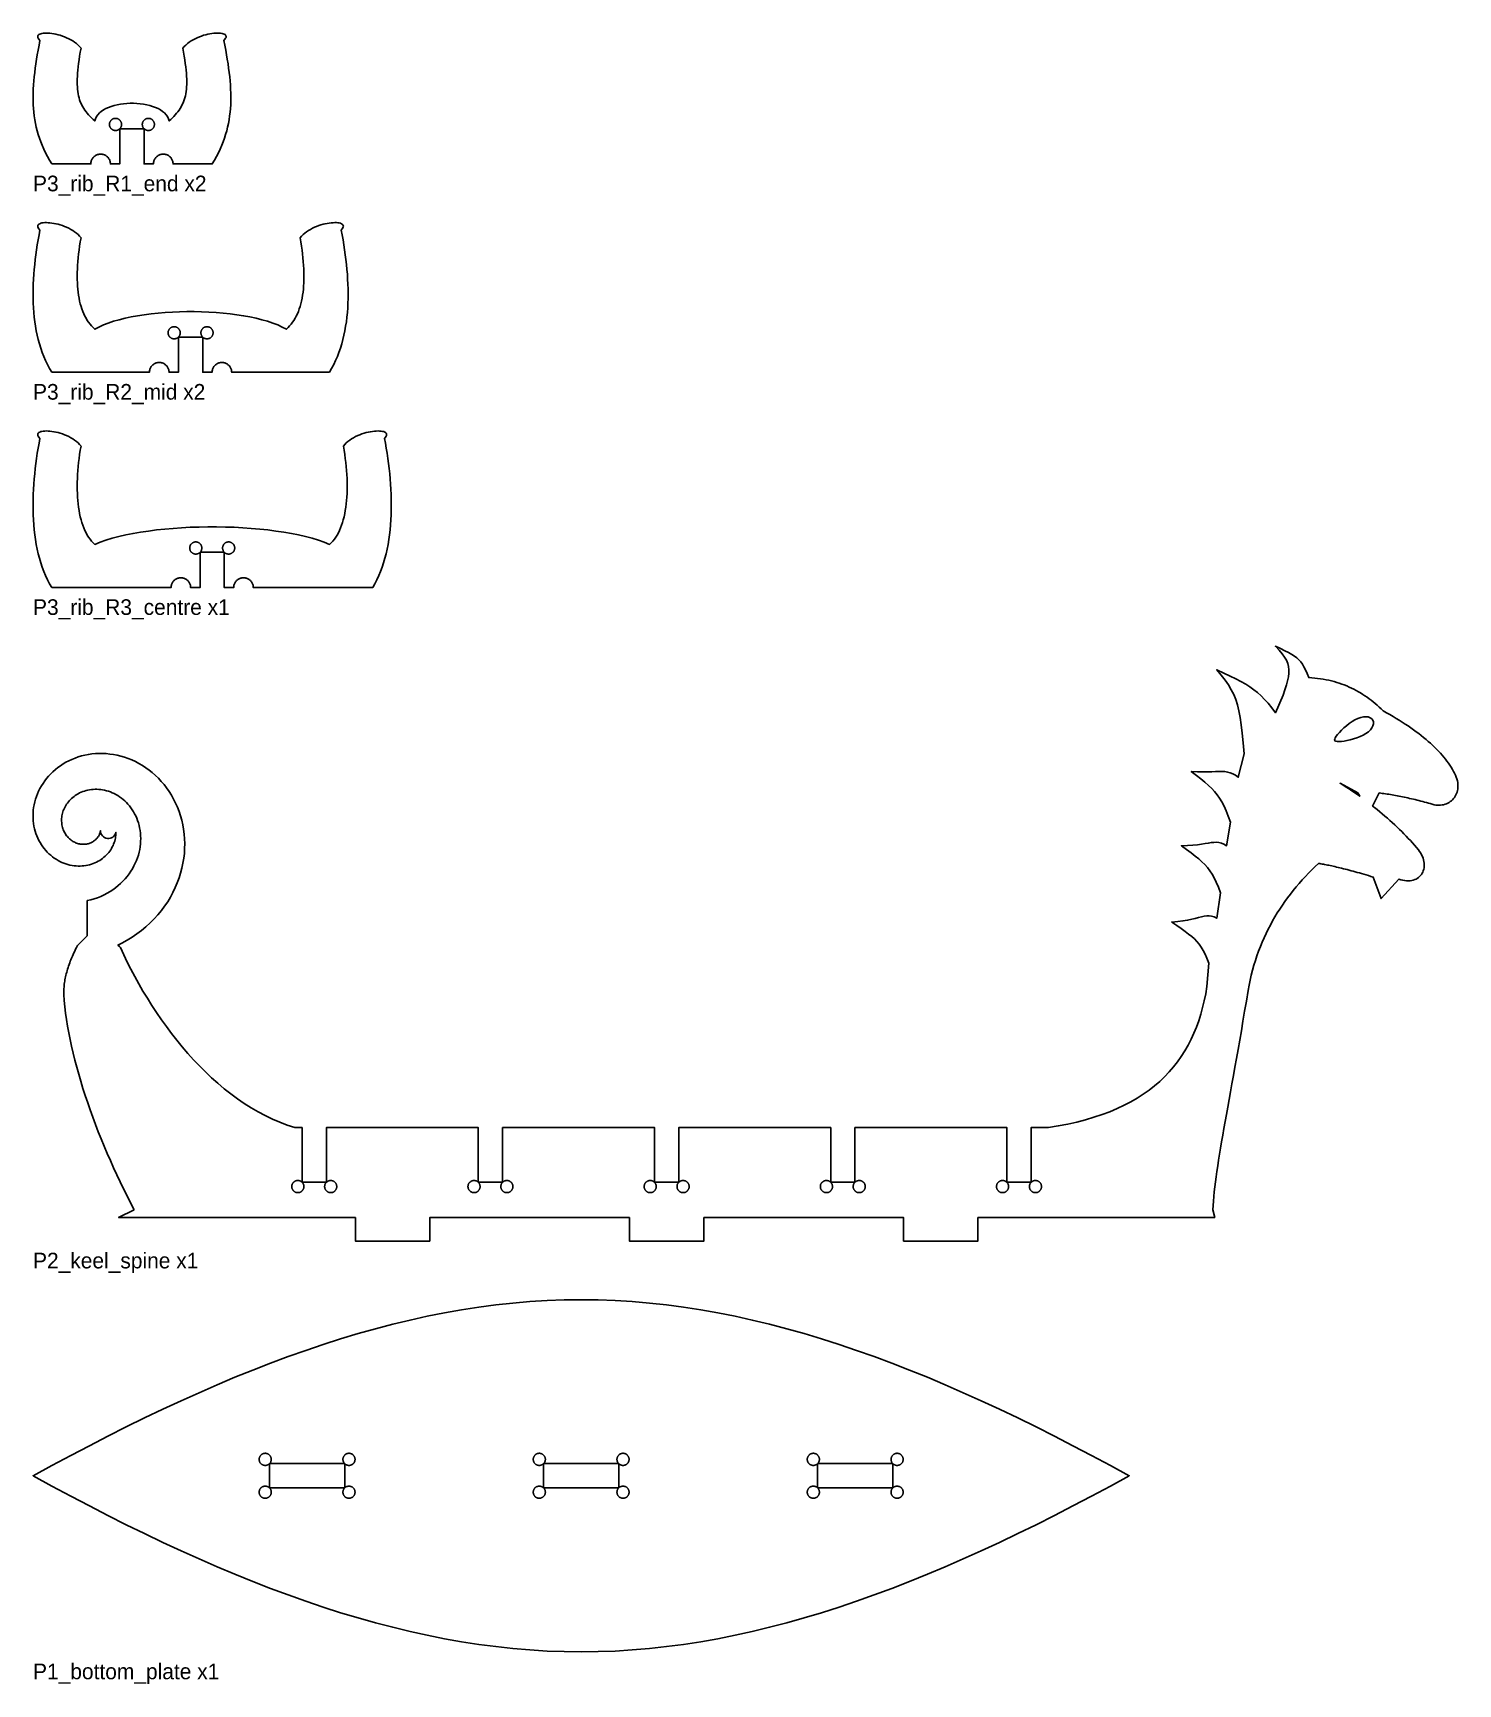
# Model space of a CAD drawing. Header units: millimetres. Extents: x 0 to 728, y -16 to 827.
import ezdxf

# ---------------------------------------------------------------- set-up
doc = ezdxf.new("R2010")
doc.units = ezdxf.units.MM
doc.layers.add('CUT', color=2, linetype='Continuous')
doc.layers.add('LABEL', color=3, linetype='Continuous')

msp = doc.modelspace()

# ---------------------------------------------------------------- texts
at = {"layer": 'LABEL'}
for s, p in [('P3_rib_R1_end x2', (0, 746.51)), ('P3_rib_R2_mid x2', (0, 640.02)), ('P3_rib_R3_centre x1', (0, 530)), ('P2_keel_spine x1', (0, 196)), ('P1_bottom_plate x1', (0, -14))]:
    msp.add_text(s, height=8, dxfattribs=at).set_placement(p)

# ---------------------------------------------------------------- linework, layer by layer
at = {"layer": 'CUT'}
for points in [[(9.52, 760.51), (8.4, 762.44), (7.35, 764.35), (6.39, 766.25), (5.5, 768.13), (4.69, 770.01), (3.94, 771.88), (3.27, 773.75), (2.67, 775.62), (2.13, 777.49), (1.66, 779.36), (1.25, 781.24), (0.9, 783.12), (0.61, 785.02), (0.38, 786.93), (0.21, 788.85), (0.09, 790.79), (0.02, 792.76), (0, 794.74), (0.03, 796.75), (0.11, 798.78), (0.23, 800.85), (0.39, 802.94), (0.6, 805.08), (0.84, 807.24), (1.13, 809.45), (1.45, 811.7), (1.8, 813.99), (2.19, 816.32), (2.6, 818.71), (3.05, 821.14), (3.52, 823.63), (3.02, 824.19), (2.67, 824.71), (2.47, 825.18), (2.41, 825.6), (2.48, 825.99), (2.67, 826.32), (2.98, 826.62), (3.4, 826.86), (3.91, 827.06), (4.52, 827.22), (5.21, 827.33), (5.97, 827.4), (6.81, 827.41), (7.7, 827.39), (8.65, 827.31), (9.64, 827.19), (10.67, 827.02), (11.73, 826.81), (12.81, 826.55), (13.9, 826.24), (14.99, 825.88), (16.09, 825.47), (17.17, 825.02), (18.23, 824.52), (19.27, 823.97), (20.28, 823.37), (21.24, 822.72), (22.15, 822.02), (23.01, 821.28), (23.8, 820.48), (24.52, 819.63), (24.15, 817.55), (23.82, 815.56), (23.52, 813.65), (23.27, 811.83), (23.05, 810.08), (22.88, 808.42), (22.74, 806.82), (22.64, 805.3), (22.57, 803.85), (22.55, 802.46), (22.57, 801.13), (22.63, 799.86), (22.72, 798.64), (22.86, 797.48), (23.04, 796.36), (23.26, 795.29), (23.51, 794.26), (23.81, 793.27), (24.15, 792.32), (24.54, 791.4), (24.96, 790.51), (25.42, 789.64), (25.93, 788.8), (26.48, 787.98), (27.07, 787.17), (27.7, 786.38), (28.38, 785.6), (29.1, 784.82), (29.86, 784.05), (30.67, 783.28), (31.52, 782.51), (31.86, 783.63), (32.38, 784.68), (33.07, 785.66), (33.9, 786.56), (34.88, 787.38), (35.99, 788.13), (37.21, 788.8), (38.53, 789.4), (39.94, 789.93), (41.44, 790.38), (43, 790.75), (44.62, 791.05), (46.27, 791.28), (47.96, 791.43), (49.67, 791.5), (51.38, 791.5), (53.09, 791.43), (54.78, 791.28), (56.44, 791.05), (58.05, 790.75), (59.61, 790.38), (61.11, 789.93), (62.52, 789.4), (63.85, 788.8), (65.07, 788.13), (66.17, 787.38), (67.15, 786.56), (67.99, 785.66), (68.67, 784.68), (69.19, 783.63), (69.54, 782.51), (70.38, 783.28), (71.19, 784.05), (71.95, 784.82), (72.67, 785.6), (73.35, 786.38), (73.98, 787.17), (74.57, 787.98), (75.12, 788.8), (75.63, 789.64), (76.09, 790.51), (76.52, 791.4), (76.9, 792.32), (77.24, 793.27), (77.54, 794.26), (77.8, 795.29), (78.01, 796.36), (78.19, 797.48), (78.33, 798.64), (78.43, 799.86), (78.48, 801.13), (78.5, 802.46), (78.48, 803.85), (78.42, 805.3), (78.32, 806.82), (78.18, 808.42), (78, 810.08), (77.78, 811.83), (77.53, 813.65), (77.23, 815.56), (76.9, 817.55), (76.54, 819.63), (77.25, 820.48), (78.04, 821.28), (78.9, 822.02), (79.81, 822.72), (80.77, 823.37), (81.78, 823.97), (82.82, 824.52), (83.88, 825.02), (84.97, 825.47), (86.06, 825.88), (87.16, 826.24), (88.25, 826.55), (89.32, 826.81), (90.38, 827.02), (91.41, 827.19), (92.4, 827.31), (93.35, 827.39), (94.24, 827.41), (95.08, 827.4), (95.84, 827.33), (96.53, 827.22), (97.14, 827.06), (97.66, 826.86), (98.07, 826.62), (98.38, 826.32), (98.57, 825.99), (98.64, 825.6), (98.58, 825.18), (98.38, 824.71), (98.04, 824.19), (97.54, 823.63), (98.01, 821.14), (98.45, 818.71), (98.87, 816.32), (99.25, 813.99), (99.61, 811.7), (99.92, 809.45), (100.21, 807.24), (100.45, 805.08), (100.66, 802.94), (100.82, 800.85), (100.95, 798.78), (101.02, 796.75), (101.05, 794.74), (101.03, 792.76), (100.96, 790.79), (100.84, 788.85), (100.67, 786.93), (100.44, 785.02), (100.15, 783.12), (99.8, 781.24), (99.39, 779.36), (98.92, 777.49), (98.38, 775.62), (97.78, 773.75), (97.11, 771.88), (96.37, 770.01), (95.55, 768.13), (94.66, 766.25), (93.7, 764.35), (92.66, 762.44), (91.54, 760.51), (71.53, 760.51), (71.51, 760.9), (71.46, 761.29), (71.39, 761.68), (71.28, 762.05), (71.15, 762.42), (70.98, 762.78), (70.79, 763.12), (70.57, 763.45), (70.33, 763.76), (70.06, 764.05), (69.77, 764.31), (69.46, 764.55), (69.14, 764.77), (68.8, 764.96), (68.44, 765.13), (68.07, 765.27), (67.69, 765.37), (67.31, 765.45), (66.92, 765.49), (66.53, 765.51), (66.13, 765.49), (65.74, 765.45), (65.36, 765.37), (64.98, 765.27), (64.61, 765.13), (64.26, 764.96), (63.91, 764.77), (63.59, 764.55), (63.28, 764.31), (62.99, 764.05), (62.72, 763.76), (62.48, 763.45), (62.26, 763.12), (62.07, 762.78), (61.91, 762.42), (61.77, 762.05), (61.66, 761.68), (61.59, 761.29), (61.54, 760.9), (61.53, 760.51), (56.73, 760.51), (56.73, 778.51), (44.33, 778.51), (44.33, 760.51), (39.53, 760.51), (39.51, 760.9), (39.46, 761.29), (39.39, 761.68), (39.28, 762.05), (39.15, 762.42), (38.98, 762.78), (38.79, 763.12), (38.57, 763.45), (38.33, 763.76), (38.06, 764.05), (37.77, 764.31), (37.46, 764.55), (37.14, 764.77), (36.8, 764.96), (36.44, 765.13), (36.07, 765.27), (35.69, 765.37), (35.31, 765.45), (34.92, 765.49), (34.53, 765.51), (34.13, 765.49), (33.74, 765.45), (33.36, 765.37), (32.98, 765.27), (32.61, 765.13), (32.26, 764.96), (31.91, 764.77), (31.59, 764.55), (31.28, 764.31), (30.99, 764.05), (30.72, 763.76), (30.48, 763.45), (30.26, 763.12), (30.07, 762.78), (29.91, 762.42), (29.77, 762.05), (29.66, 761.68), (29.59, 761.29), (29.54, 760.9), (29.53, 760.51), (9.52, 760.51)], [(44.46, 778.66), (44.59, 778.81), (44.71, 778.98), (44.82, 779.15), (44.91, 779.33), (45, 779.52), (45.07, 779.71), (45.13, 779.9), (45.17, 780.1), (45.21, 780.3), (45.23, 780.5), (45.23, 780.7), (45.23, 780.9), (45.21, 781.11), (45.17, 781.31), (45.13, 781.5), (45.07, 781.7), (45, 781.89), (44.91, 782.07), (44.82, 782.25), (44.71, 782.42), (44.59, 782.59), (44.46, 782.75), (44.33, 782.89), (44.18, 783.03), (44.02, 783.16), (43.86, 783.28), (43.68, 783.39), (43.51, 783.48), (43.32, 783.57), (43.13, 783.64), (42.94, 783.7), (42.74, 783.74), (42.54, 783.78), (42.34, 783.8), (42.13, 783.8), (41.93, 783.8), (41.73, 783.78), (41.53, 783.74), (41.33, 783.7), (41.14, 783.64), (40.95, 783.57), (40.76, 783.48), (40.58, 783.39), (40.41, 783.28), (40.25, 783.16), (40.09, 783.03), (39.94, 782.89), (39.8, 782.75), (39.67, 782.59), (39.56, 782.42), (39.45, 782.25), (39.35, 782.07), (39.27, 781.89), (39.2, 781.7), (39.14, 781.5), (39.09, 781.31), (39.06, 781.11), (39.04, 780.9), (39.03, 780.7), (39.04, 780.5), (39.06, 780.3), (39.09, 780.1), (39.14, 779.9), (39.2, 779.71), (39.27, 779.52), (39.35, 779.33), (39.45, 779.15), (39.56, 778.98), (39.67, 778.81), (39.8, 778.66), (39.94, 778.51), (40.09, 778.37), (40.25, 778.24), (40.41, 778.12), (40.58, 778.02), (40.76, 777.92), (40.95, 777.84), (41.14, 777.77), (41.33, 777.71), (41.53, 777.66), (41.73, 777.63), (41.93, 777.61), (42.13, 777.6), (42.34, 777.61), (42.54, 777.63), (42.74, 777.66), (42.94, 777.71), (43.13, 777.77), (43.32, 777.84), (43.51, 777.92), (43.68, 778.02), (43.86, 778.12), (44.02, 778.24), (44.18, 778.37), (44.33, 778.51), (44.46, 778.66)], [(61.91, 779.9), (61.96, 780.1), (61.99, 780.3), (62.01, 780.5), (62.02, 780.7), (62.01, 780.9), (61.99, 781.11), (61.96, 781.31), (61.91, 781.5), (61.85, 781.7), (61.78, 781.89), (61.7, 782.07), (61.6, 782.25), (61.5, 782.42), (61.38, 782.59), (61.25, 782.75), (61.11, 782.89), (60.96, 783.03), (60.81, 783.16), (60.64, 783.28), (60.47, 783.39), (60.29, 783.48), (60.1, 783.57), (59.91, 783.64), (59.72, 783.7), (59.52, 783.74), (59.32, 783.78), (59.12, 783.8), (58.92, 783.8), (58.72, 783.8), (58.51, 783.78), (58.31, 783.74), (58.12, 783.7), (57.92, 783.64), (57.73, 783.57), (57.55, 783.48), (57.37, 783.39), (57.2, 783.28), (57.03, 783.16), (56.87, 783.03), (56.73, 782.89), (56.59, 782.75), (56.46, 782.59), (56.34, 782.42), (56.23, 782.25), (56.14, 782.07), (56.05, 781.89), (55.98, 781.7), (55.92, 781.5), (55.88, 781.31), (55.84, 781.11), (55.82, 780.9), (55.82, 780.7), (55.82, 780.5), (55.84, 780.3), (55.88, 780.1), (55.92, 779.9), (55.98, 779.71), (56.05, 779.52), (56.14, 779.33), (56.23, 779.15), (56.34, 778.98), (56.46, 778.81), (56.59, 778.66), (56.73, 778.51), (56.87, 778.37), (57.03, 778.24), (57.2, 778.12), (57.37, 778.02), (57.55, 777.92), (57.73, 777.84), (57.92, 777.77), (58.12, 777.71), (58.31, 777.66), (58.51, 777.63), (58.72, 777.61), (58.92, 777.6), (59.12, 777.61), (59.32, 777.63), (59.52, 777.66), (59.72, 777.71), (59.91, 777.77), (60.1, 777.84), (60.29, 777.92), (60.47, 778.02), (60.64, 778.12), (60.81, 778.24), (60.96, 778.37), (61.11, 778.51), (61.25, 778.66), (61.38, 778.81), (61.5, 778.98), (61.6, 779.15), (61.7, 779.33), (61.78, 779.52), (61.85, 779.71), (61.91, 779.9)], [(9.52, 654.02), (8.4, 655.98), (7.35, 657.97), (6.39, 660.01), (5.5, 662.08), (4.69, 664.19), (3.94, 666.33), (3.27, 668.51), (2.67, 670.72), (2.13, 672.96), (1.66, 675.22), (1.25, 677.51), (0.9, 679.83), (0.61, 682.17), (0.38, 684.54), (0.21, 686.92), (0.09, 689.33), (0.02, 691.75), (0, 694.19), (0.03, 696.65), (0.11, 699.12), (0.23, 701.6), (0.39, 704.09), (0.6, 706.59), (0.84, 709.09), (1.13, 711.61), (1.45, 714.12), (1.8, 716.64), (2.19, 719.17), (2.6, 721.69), (3.05, 724.21), (3.52, 726.73), (3.02, 727.29), (2.67, 727.8), (2.47, 728.27), (2.41, 728.7), (2.48, 729.08), (2.67, 729.42), (2.98, 729.71), (3.4, 729.96), (3.91, 730.16), (4.52, 730.32), (5.21, 730.43), (5.97, 730.49), (6.81, 730.51), (7.7, 730.48), (8.65, 730.41), (9.64, 730.29), (10.67, 730.12), (11.73, 729.9), (12.81, 729.64), (13.9, 729.33), (14.99, 728.97), (16.09, 728.57), (17.17, 728.11), (18.23, 727.61), (19.27, 727.06), (20.28, 726.46), (21.24, 725.81), (22.15, 725.12), (23.01, 724.37), (23.8, 723.57), (24.52, 722.73), (24.15, 720.62), (23.82, 718.54), (23.52, 716.49), (23.27, 714.48), (23.05, 712.51), (22.88, 710.57), (22.74, 708.67), (22.64, 706.81), (22.57, 704.99), (22.55, 703.2), (22.57, 701.46), (22.63, 699.76), (22.72, 698.1), (22.86, 696.47), (23.04, 694.9), (23.26, 693.36), (23.51, 691.87), (23.81, 690.43), (24.15, 689.03), (24.54, 687.67), (24.96, 686.37), (25.42, 685.11), (25.93, 683.9), (26.48, 682.73), (27.07, 681.62), (27.7, 680.56), (28.38, 679.55), (29.1, 678.59), (29.86, 677.68), (30.67, 676.82), (31.52, 676.02), (33.62, 677.15), (35.93, 678.19), (38.44, 679.17), (41.13, 680.07), (43.99, 680.89), (47.01, 681.64), (50.16, 682.32), (53.43, 682.91), (56.82, 683.44), (60.3, 683.89), (63.86, 684.26), (67.48, 684.56), (71.16, 684.79), (74.87, 684.94), (78.6, 685.01), (82.35, 685.01), (86.08, 684.94), (89.79, 684.79), (93.47, 684.56), (97.09, 684.26), (100.65, 683.89), (104.13, 683.44), (107.52, 682.91), (110.79, 682.32), (113.94, 681.64), (116.96, 680.89), (119.82, 680.07), (122.51, 679.17), (125.02, 678.19), (127.33, 677.15), (129.43, 676.02), (130.28, 676.82), (131.09, 677.68), (131.85, 678.59), (132.57, 679.55), (133.25, 680.56), (133.88, 681.62), (134.47, 682.73), (135.02, 683.9), (135.53, 685.11), (135.99, 686.37), (136.41, 687.67), (136.8, 689.03), (137.14, 690.43), (137.43, 691.87), (137.69, 693.36), (137.91, 694.9), (138.09, 696.47), (138.23, 698.1), (138.32, 699.76), (138.38, 701.46), (138.4, 703.2), (138.37, 704.99), (138.31, 706.81), (138.21, 708.67), (138.07, 710.57), (137.9, 712.51), (137.68, 714.48), (137.42, 716.49), (137.13, 718.54), (136.8, 720.62), (136.43, 722.73), (137.15, 723.57), (137.94, 724.37), (138.79, 725.12), (139.71, 725.81), (140.67, 726.46), (141.68, 727.06), (142.71, 727.61), (143.78, 728.11), (144.86, 728.57), (145.96, 728.97), (147.05, 729.33), (148.14, 729.64), (149.22, 729.9), (150.28, 730.12), (151.31, 730.29), (152.3, 730.41), (153.25, 730.48), (154.14, 730.51), (154.97, 730.49), (155.74, 730.43), (156.43, 730.32), (157.04, 730.16), (157.55, 729.96), (157.97, 729.71), (158.28, 729.42), (158.47, 729.08), (158.54, 728.7), (158.48, 728.27), (158.28, 727.8), (157.93, 727.29), (157.43, 726.73), (157.9, 724.21), (158.35, 721.69), (158.76, 719.17), (159.15, 716.64), (159.5, 714.12), (159.82, 711.61), (160.1, 709.09), (160.35, 706.59), (160.56, 704.09), (160.72, 701.6), (160.84, 699.12), (160.92, 696.65), (160.95, 694.19), (160.93, 691.75), (160.86, 689.33), (160.74, 686.92), (160.57, 684.54), (160.33, 682.17), (160.05, 679.83), (159.7, 677.51), (159.29, 675.22), (158.82, 672.96), (158.28, 670.72), (157.68, 668.51), (157, 666.33), (156.26, 664.19), (155.45, 662.08), (154.56, 660.01), (153.6, 657.97), (152.55, 655.98), (151.43, 654.02), (101.47, 654.02), (101.46, 654.41), (101.41, 654.8), (101.34, 655.19), (101.23, 655.57), (101.09, 655.94), (100.93, 656.29), (100.74, 656.63), (100.52, 656.96), (100.28, 657.27), (100.01, 657.56), (99.72, 657.82), (99.41, 658.07), (99.09, 658.28), (98.74, 658.48), (98.39, 658.64), (98.02, 658.78), (97.64, 658.88), (97.26, 658.96), (96.87, 659.01), (96.47, 659.02), (96.08, 659.01), (95.69, 658.96), (95.31, 658.88), (94.93, 658.78), (94.56, 658.64), (94.2, 658.48), (93.86, 658.28), (93.54, 658.07), (93.23, 657.82), (92.94, 657.56), (92.67, 657.27), (92.43, 656.96), (92.21, 656.63), (92.02, 656.29), (91.85, 655.94), (91.72, 655.57), (91.61, 655.19), (91.54, 654.8), (91.49, 654.41), (91.47, 654.02), (86.67, 654.02), (86.67, 672.02), (74.27, 672.02), (74.27, 654.02), (69.47, 654.02), (69.46, 654.41), (69.41, 654.8), (69.34, 655.19), (69.23, 655.57), (69.09, 655.94), (68.93, 656.29), (68.74, 656.63), (68.52, 656.96), (68.28, 657.27), (68.01, 657.56), (67.72, 657.82), (67.41, 658.07), (67.09, 658.28), (66.74, 658.48), (66.39, 658.64), (66.02, 658.78), (65.64, 658.88), (65.26, 658.96), (64.87, 659.01), (64.47, 659.02), (64.08, 659.01), (63.69, 658.96), (63.31, 658.88), (62.93, 658.78), (62.56, 658.64), (62.2, 658.48), (61.86, 658.28), (61.54, 658.07), (61.23, 657.82), (60.94, 657.56), (60.67, 657.27), (60.43, 656.96), (60.21, 656.63), (60.02, 656.29), (59.85, 655.94), (59.72, 655.57), (59.61, 655.19), (59.54, 654.8), (59.49, 654.41), (59.47, 654.02), (9.52, 654.02)], [(74.41, 672.17), (74.54, 672.33), (74.66, 672.49), (74.77, 672.66), (74.86, 672.84), (74.95, 673.03), (75.02, 673.22), (75.08, 673.41), (75.12, 673.61), (75.16, 673.81), (75.18, 674.01), (75.18, 674.21), (75.18, 674.42), (75.16, 674.62), (75.12, 674.82), (75.08, 675.02), (75.02, 675.21), (74.95, 675.4), (74.86, 675.58), (74.77, 675.76), (74.66, 675.94), (74.54, 676.1), (74.41, 676.26), (74.27, 676.41), (74.13, 676.54), (73.97, 676.67), (73.8, 676.79), (73.63, 676.9), (73.45, 676.99), (73.27, 677.08), (73.08, 677.15), (72.88, 677.21), (72.69, 677.25), (72.49, 677.29), (72.29, 677.31), (72.08, 677.31), (71.88, 677.31), (71.68, 677.29), (71.48, 677.25), (71.28, 677.21), (71.09, 677.15), (70.9, 677.08), (70.71, 676.99), (70.53, 676.9), (70.36, 676.79), (70.2, 676.67), (70.04, 676.54), (69.89, 676.41), (69.75, 676.26), (69.62, 676.1), (69.5, 675.94), (69.4, 675.76), (69.3, 675.58), (69.22, 675.4), (69.15, 675.21), (69.09, 675.02), (69.04, 674.82), (69.01, 674.62), (68.99, 674.42), (68.98, 674.21), (68.99, 674.01), (69.01, 673.81), (69.04, 673.61), (69.09, 673.41), (69.15, 673.22), (69.22, 673.03), (69.3, 672.84), (69.4, 672.66), (69.5, 672.49), (69.62, 672.33), (69.75, 672.17), (69.89, 672.02), (70.04, 671.88), (70.2, 671.75), (70.36, 671.64), (70.53, 671.53), (70.71, 671.43), (70.9, 671.35), (71.09, 671.28), (71.28, 671.22), (71.48, 671.17), (71.68, 671.14), (71.88, 671.12), (72.08, 671.11), (72.29, 671.12), (72.49, 671.14), (72.69, 671.17), (72.88, 671.22), (73.08, 671.28), (73.27, 671.35), (73.45, 671.43), (73.63, 671.53), (73.8, 671.64), (73.97, 671.75), (74.13, 671.88), (74.27, 672.02), (74.41, 672.17)], [(91.86, 673.41), (91.91, 673.61), (91.94, 673.81), (91.96, 674.01), (91.97, 674.21), (91.96, 674.42), (91.94, 674.62), (91.91, 674.82), (91.86, 675.02), (91.8, 675.21), (91.73, 675.4), (91.65, 675.58), (91.55, 675.76), (91.44, 675.94), (91.33, 676.1), (91.2, 676.26), (91.06, 676.41), (90.91, 676.54), (90.75, 676.67), (90.59, 676.79), (90.42, 676.9), (90.24, 676.99), (90.05, 677.08), (89.86, 677.15), (89.67, 677.21), (89.47, 677.25), (89.27, 677.29), (89.07, 677.31), (88.87, 677.31), (88.66, 677.31), (88.46, 677.29), (88.26, 677.25), (88.06, 677.21), (87.87, 677.15), (87.68, 677.08), (87.5, 676.99), (87.32, 676.9), (87.14, 676.79), (86.98, 676.67), (86.82, 676.54), (86.67, 676.41), (86.54, 676.26), (86.41, 676.1), (86.29, 675.94), (86.18, 675.76), (86.09, 675.58), (86, 675.4), (85.93, 675.21), (85.87, 675.02), (85.83, 674.82), (85.79, 674.62), (85.77, 674.42), (85.77, 674.21), (85.77, 674.01), (85.79, 673.81), (85.83, 673.61), (85.87, 673.41), (85.93, 673.22), (86, 673.03), (86.09, 672.84), (86.18, 672.66), (86.29, 672.49), (86.41, 672.33), (86.54, 672.17), (86.67, 672.02), (86.82, 671.88), (86.98, 671.75), (87.14, 671.64), (87.32, 671.53), (87.5, 671.43), (87.68, 671.35), (87.87, 671.28), (88.06, 671.22), (88.26, 671.17), (88.46, 671.14), (88.66, 671.12), (88.87, 671.11), (89.07, 671.12), (89.27, 671.14), (89.47, 671.17), (89.67, 671.22), (89.86, 671.28), (90.05, 671.35), (90.24, 671.43), (90.42, 671.53), (90.59, 671.64), (90.75, 671.75), (90.91, 671.88), (91.06, 672.02), (91.2, 672.17), (91.33, 672.33), (91.44, 672.49), (91.55, 672.66), (91.65, 672.84), (91.73, 673.03), (91.8, 673.22), (91.86, 673.41)], [(9.52, 544), (8.4, 545.97), (7.35, 547.99), (6.39, 550.08), (5.5, 552.22), (4.69, 554.42), (3.94, 556.66), (3.27, 558.95), (2.67, 561.28), (2.13, 563.65), (1.66, 566.07), (1.25, 568.51), (0.9, 570.99), (0.61, 573.5), (0.38, 576.03), (0.21, 578.58), (0.09, 581.16), (0.02, 583.75), (0, 586.36), (0.03, 588.98), (0.11, 591.61), (0.23, 594.24), (0.39, 596.88), (0.6, 599.51), (0.84, 602.15), (1.13, 604.77), (1.45, 607.39), (1.8, 609.99), (2.19, 612.59), (2.6, 615.16), (3.05, 617.71), (3.52, 620.24), (3.02, 620.8), (2.67, 621.31), (2.47, 621.78), (2.41, 622.21), (2.48, 622.59), (2.67, 622.93), (2.98, 623.22), (3.4, 623.47), (3.91, 623.67), (4.52, 623.83), (5.21, 623.94), (5.97, 624), (6.81, 624.02), (7.7, 623.99), (8.65, 623.92), (9.64, 623.8), (10.67, 623.63), (11.73, 623.42), (12.81, 623.15), (13.9, 622.84), (14.99, 622.49), (16.09, 622.08), (17.17, 621.63), (18.23, 621.12), (19.27, 620.57), (20.28, 619.97), (21.24, 619.33), (22.15, 618.63), (23.01, 617.88), (23.8, 617.09), (24.52, 616.24), (24.15, 614.12), (23.82, 612.01), (23.52, 609.91), (23.27, 607.83), (23.05, 605.78), (22.88, 603.74), (22.74, 601.73), (22.64, 599.74), (22.57, 597.78), (22.55, 595.85), (22.57, 593.95), (22.63, 592.09), (22.72, 590.26), (22.86, 588.48), (23.04, 586.73), (23.26, 585.02), (23.51, 583.36), (23.81, 581.75), (24.15, 580.18), (24.54, 578.67), (24.96, 577.21), (25.42, 575.81), (25.93, 574.46), (26.48, 573.17), (27.07, 571.94), (27.7, 570.78), (28.38, 569.69), (29.1, 568.66), (29.86, 567.7), (30.67, 566.81), (31.52, 566), (34.27, 567.12), (37.24, 568.17), (40.42, 569.15), (43.8, 570.05), (47.35, 570.87), (51.07, 571.62), (54.93, 572.29), (58.93, 572.89), (63.04, 573.42), (67.25, 573.87), (71.54, 574.24), (75.91, 574.54), (80.33, 574.77), (84.79, 574.92), (89.27, 574.99), (93.76, 574.99), (98.24, 574.92), (102.7, 574.77), (107.12, 574.54), (111.49, 574.24), (115.78, 573.87), (120, 573.42), (124.11, 572.89), (128.1, 572.29), (131.96, 571.62), (135.68, 570.87), (139.23, 570.05), (142.61, 569.15), (145.79, 568.17), (148.77, 567.12), (151.52, 566), (152.37, 566.81), (153.17, 567.7), (153.93, 568.66), (154.65, 569.69), (155.33, 570.78), (155.96, 571.94), (156.55, 573.17), (157.1, 574.46), (157.61, 575.81), (158.07, 577.21), (158.5, 578.67), (158.88, 580.18), (159.22, 581.75), (159.52, 583.36), (159.78, 585.02), (160, 586.73), (160.17, 588.48), (160.31, 590.26), (160.41, 592.09), (160.46, 593.95), (160.48, 595.85), (160.46, 597.78), (160.4, 599.74), (160.3, 601.73), (160.16, 603.74), (159.98, 605.78), (159.76, 607.83), (159.51, 609.91), (159.22, 612.01), (158.88, 614.12), (158.52, 616.24), (159.23, 617.09), (160.02, 617.88), (160.88, 618.63), (161.79, 619.33), (162.75, 619.97), (163.76, 620.57), (164.8, 621.12), (165.86, 621.63), (166.95, 622.08), (168.04, 622.49), (169.14, 622.84), (170.23, 623.15), (171.31, 623.42), (172.36, 623.63), (173.39, 623.8), (174.38, 623.92), (175.33, 623.99), (176.22, 624.02), (177.06, 624), (177.82, 623.94), (178.52, 623.83), (179.12, 623.67), (179.64, 623.47), (180.05, 623.22), (180.36, 622.93), (180.55, 622.59), (180.62, 622.21), (180.56, 621.78), (180.36, 621.31), (180.02, 620.8), (179.52, 620.24), (179.99, 617.71), (180.43, 615.16), (180.85, 612.59), (181.23, 609.99), (181.59, 607.39), (181.9, 604.77), (182.19, 602.15), (182.43, 599.51), (182.64, 596.88), (182.8, 594.24), (182.93, 591.61), (183, 588.98), (183.03, 586.36), (183.01, 583.75), (182.95, 581.16), (182.82, 578.58), (182.65, 576.03), (182.42, 573.5), (182.13, 570.99), (181.78, 568.51), (181.37, 566.07), (180.9, 563.65), (180.36, 561.28), (179.76, 558.95), (179.09, 556.66), (178.35, 554.42), (177.53, 552.22), (176.64, 550.08), (175.68, 547.99), (174.64, 545.97), (173.52, 544), (112.52, 544), (112.5, 544.39), (112.45, 544.78), (112.38, 545.17), (112.27, 545.55), (112.14, 545.91), (111.97, 546.27), (111.78, 546.61), (111.56, 546.94), (111.32, 547.25), (111.05, 547.54), (110.76, 547.8), (110.46, 548.05), (110.13, 548.26), (109.79, 548.46), (109.43, 548.62), (109.06, 548.76), (108.68, 548.86), (108.3, 548.94), (107.91, 548.98), (107.52, 549), (107.12, 548.98), (106.73, 548.94), (106.35, 548.86), (105.97, 548.76), (105.6, 548.62), (105.25, 548.46), (104.9, 548.26), (104.58, 548.05), (104.27, 547.8), (103.98, 547.54), (103.71, 547.25), (103.47, 546.94), (103.25, 546.61), (103.06, 546.27), (102.9, 545.91), (102.76, 545.55), (102.65, 545.17), (102.58, 544.78), (102.53, 544.39), (102.52, 544), (97.72, 544), (97.72, 562), (85.32, 562), (85.32, 544), (80.52, 544), (80.5, 544.39), (80.45, 544.78), (80.38, 545.17), (80.27, 545.55), (80.14, 545.91), (79.97, 546.27), (79.78, 546.61), (79.56, 546.94), (79.32, 547.25), (79.05, 547.54), (78.76, 547.8), (78.46, 548.05), (78.13, 548.26), (77.79, 548.46), (77.43, 548.62), (77.06, 548.76), (76.68, 548.86), (76.3, 548.94), (75.91, 548.98), (75.52, 549), (75.12, 548.98), (74.73, 548.94), (74.35, 548.86), (73.97, 548.76), (73.6, 548.62), (73.25, 548.46), (72.9, 548.26), (72.58, 548.05), (72.27, 547.8), (71.98, 547.54), (71.71, 547.25), (71.47, 546.94), (71.25, 546.61), (71.06, 546.27), (70.9, 545.91), (70.76, 545.55), (70.65, 545.17), (70.58, 544.78), (70.53, 544.39), (70.52, 544), (9.52, 544)], [(85.45, 562.15), (85.58, 562.3), (85.7, 562.47), (85.81, 562.64), (85.9, 562.82), (85.99, 563.01), (86.06, 563.2), (86.12, 563.39), (86.16, 563.59), (86.2, 563.79), (86.22, 563.99), (86.22, 564.19), (86.22, 564.39), (86.2, 564.6), (86.16, 564.8), (86.12, 564.99), (86.06, 565.19), (85.99, 565.38), (85.9, 565.56), (85.81, 565.74), (85.7, 565.91), (85.58, 566.08), (85.45, 566.24), (85.32, 566.38), (85.17, 566.52), (85.01, 566.65), (84.85, 566.77), (84.67, 566.88), (84.5, 566.97), (84.31, 567.06), (84.12, 567.13), (83.93, 567.19), (83.73, 567.23), (83.53, 567.27), (83.33, 567.29), (83.12, 567.29), (82.92, 567.29), (82.72, 567.27), (82.52, 567.23), (82.32, 567.19), (82.13, 567.13), (81.94, 567.06), (81.75, 566.97), (81.57, 566.88), (81.4, 566.77), (81.24, 566.65), (81.08, 566.52), (80.93, 566.38), (80.79, 566.24), (80.66, 566.08), (80.55, 565.91), (80.44, 565.74), (80.34, 565.56), (80.26, 565.38), (80.19, 565.19), (80.13, 564.99), (80.08, 564.8), (80.05, 564.6), (80.03, 564.39), (80.02, 564.19), (80.03, 563.99), (80.05, 563.79), (80.08, 563.59), (80.13, 563.39), (80.19, 563.2), (80.26, 563.01), (80.34, 562.82), (80.44, 562.64), (80.55, 562.47), (80.66, 562.3), (80.79, 562.15), (80.93, 562), (81.08, 561.86), (81.24, 561.73), (81.4, 561.61), (81.57, 561.51), (81.75, 561.41), (81.94, 561.33), (82.13, 561.26), (82.32, 561.2), (82.52, 561.15), (82.72, 561.12), (82.92, 561.1), (83.12, 561.09), (83.33, 561.1), (83.53, 561.12), (83.73, 561.15), (83.93, 561.2), (84.12, 561.26), (84.31, 561.33), (84.5, 561.41), (84.67, 561.51), (84.85, 561.61), (85.01, 561.73), (85.17, 561.86), (85.32, 562), (85.45, 562.15)], [(102.9, 563.39), (102.95, 563.59), (102.98, 563.79), (103, 563.99), (103.01, 564.19), (103, 564.39), (102.98, 564.6), (102.95, 564.8), (102.9, 564.99), (102.84, 565.19), (102.77, 565.38), (102.69, 565.56), (102.59, 565.74), (102.49, 565.91), (102.37, 566.08), (102.24, 566.24), (102.1, 566.38), (101.95, 566.52), (101.8, 566.65), (101.63, 566.77), (101.46, 566.88), (101.28, 566.97), (101.09, 567.06), (100.9, 567.13), (100.71, 567.19), (100.51, 567.23), (100.31, 567.27), (100.11, 567.29), (99.91, 567.29), (99.71, 567.29), (99.5, 567.27), (99.3, 567.23), (99.11, 567.19), (98.91, 567.13), (98.72, 567.06), (98.54, 566.97), (98.36, 566.88), (98.19, 566.77), (98.02, 566.65), (97.86, 566.52), (97.72, 566.38), (97.58, 566.24), (97.45, 566.08), (97.33, 565.91), (97.22, 565.74), (97.13, 565.56), (97.04, 565.38), (96.97, 565.19), (96.91, 564.99), (96.87, 564.8), (96.83, 564.6), (96.81, 564.39), (96.81, 564.19), (96.81, 563.99), (96.83, 563.79), (96.87, 563.59), (96.91, 563.39), (96.97, 563.2), (97.04, 563.01), (97.13, 562.82), (97.22, 562.64), (97.33, 562.47), (97.45, 562.3), (97.58, 562.15), (97.72, 562), (97.86, 561.86), (98.02, 561.73), (98.19, 561.61), (98.36, 561.51), (98.54, 561.41), (98.72, 561.33), (98.91, 561.26), (99.11, 561.2), (99.3, 561.15), (99.5, 561.12), (99.71, 561.1), (99.91, 561.09), (100.11, 561.1), (100.31, 561.12), (100.51, 561.15), (100.71, 561.2), (100.9, 561.26), (101.09, 561.33), (101.28, 561.41), (101.46, 561.51), (101.63, 561.61), (101.8, 561.73), (101.95, 561.86), (102.1, 562), (102.24, 562.15), (102.37, 562.3), (102.49, 562.47), (102.59, 562.64), (102.69, 562.82), (102.77, 563.01), (102.84, 563.2), (102.9, 563.39)], [(51.67, 226), (49.84, 229.5), (48.04, 233.04), (46.27, 236.61), (44.53, 240.2), (42.82, 243.82), (41.15, 247.46), (39.51, 251.12), (37.91, 254.79), (36.35, 258.48), (34.83, 262.17), (33.35, 265.87), (31.92, 269.58), (30.54, 273.28), (29.2, 276.97), (27.92, 280.66), (26.68, 284.34), (25.5, 288), (24.38, 291.65), (23.31, 295.27), (22.3, 298.87), (21.36, 302.45), (20.48, 305.99), (19.66, 309.5), (18.91, 312.98), (18.22, 316.41), (17.61, 319.8), (17.07, 323.15), (16.6, 326.44), (16.21, 329.69), (15.9, 332.87), (15.67, 336), (15.67, 336.77), (15.69, 337.54), (15.72, 338.3), (15.77, 339.06), (15.83, 339.81), (15.9, 340.56), (15.98, 341.31), (16.08, 342.06), (16.2, 342.81), (16.32, 343.56), (16.47, 344.32), (16.62, 345.07), (16.8, 345.83), (16.98, 346.6), (17.19, 347.36), (17.4, 348.14), (17.64, 348.92), (17.89, 349.71), (18.15, 350.5), (18.43, 351.31), (18.73, 352.12), (19.05, 352.95), (19.38, 353.79), (19.73, 354.64), (20.09, 355.5), (20.48, 356.38), (20.88, 357.27), (21.3, 358.18), (21.74, 359.1), (22.19, 360.04), (22.67, 361), (27.67, 366), (27.67, 384), (29.48, 384.38), (31.25, 384.88), (32.97, 385.47), (34.65, 386.14), (36.27, 386.89), (37.84, 387.71), (39.35, 388.6), (40.8, 389.55), (42.19, 390.56), (43.51, 391.63), (44.76, 392.75), (45.95, 393.91), (47.06, 395.12), (48.11, 396.37), (49.08, 397.65), (49.97, 398.96), (50.8, 400.3), (51.55, 401.67), (52.22, 403.05), (52.82, 404.45), (53.35, 405.86), (53.8, 407.28), (54.18, 408.7), (54.49, 410.12), (54.72, 411.54), (54.89, 412.96), (54.98, 414.36), (55.01, 415.75), (54.97, 417.13), (54.86, 418.49), (54.7, 419.82), (54.47, 421.13), (54.18, 422.42), (53.83, 423.67), (53.42, 424.9), (52.97, 426.08), (52.46, 427.24), (51.9, 428.35), (51.3, 429.42), (50.66, 430.45), (49.97, 431.44), (49.24, 432.38), (48.48, 433.28), (47.69, 434.13), (46.86, 434.93), (46.01, 435.68), (45.13, 436.38), (44.23, 437.03), (43.31, 437.63), (42.37, 438.18), (41.42, 438.68), (40.46, 439.13), (39.49, 439.52), (38.51, 439.87), (37.52, 440.16), (36.54, 440.4), (35.55, 440.59), (34.57, 440.74), (33.59, 440.83), (32.63, 440.88), (31.67, 440.88), (30.72, 440.84), (29.79, 440.75), (28.87, 440.62), (27.97, 440.44), (27.09, 440.23), (26.23, 439.97), (25.4, 439.68), (24.58, 439.36), (23.8, 438.99), (23.04, 438.6), (22.31, 438.17), (21.6, 437.72), (20.93, 437.24), (20.29, 436.73), (19.68, 436.2), (19.11, 435.64), (18.56, 435.07), (18.05, 434.47), (17.58, 433.86), (17.14, 433.24), (16.73, 432.6), (16.37, 431.95), (16.03, 431.29), (15.73, 430.62), (15.47, 429.95), (15.24, 429.27), (15.05, 428.59), (14.89, 427.91), (14.76, 427.23), (14.67, 426.56), (14.61, 425.88), (14.58, 425.22), (14.59, 424.56), (14.63, 423.9), (14.69, 423.26), (14.79, 422.63), (14.92, 422.01), (15.07, 421.4), (15.25, 420.81), (15.45, 420.23), (15.68, 419.67), (15.94, 419.13), (16.21, 418.61), (16.51, 418.1), (16.83, 417.62), (17.16, 417.16), (17.52, 416.71), (17.89, 416.29), (18.28, 415.9), (18.68, 415.52), (19.09, 415.17), (19.51, 414.84), (19.95, 414.54), (20.39, 414.26), (20.85, 414), (21.3, 413.77), (21.77, 413.56), (22.24, 413.38), (22.71, 413.22), (23.19, 413.08), (23.66, 412.97), (24.14, 412.88), (24.61, 412.82), (25.08, 412.77), (25.55, 412.75), (26.01, 412.76), (26.47, 412.78), (26.92, 412.82), (27.37, 412.89), (27.8, 412.98), (28.23, 413.08), (28.65, 413.2), (29.06, 413.35), (29.45, 413.51), (29.84, 413.68), (30.21, 413.88), (30.57, 414.08), (30.92, 414.3), (31.25, 414.54), (31.57, 414.79), (31.87, 415.05), (32.16, 415.32), (32.43, 415.6), (32.69, 415.9), (32.93, 416.2), (33.15, 416.51), (33.36, 416.82), (33.54, 417.15), (33.72, 417.47), (33.87, 417.81), (34.01, 418.14), (34.13, 418.48), (34.24, 418.83), (34.33, 419.17), (34.4, 419.51), (34.43, 419.73), (34.48, 419.08), (34.66, 418.36), (34.97, 417.69), (35.41, 417.09), (35.94, 416.58), (36.56, 416.18), (37.24, 415.89), (37.96, 415.74), (38.7, 415.72), (39.43, 415.84), (40.12, 416.09), (40.76, 416.46), (41.32, 416.95), (41.77, 417.52), (42.12, 418.18), (42.34, 418.88), (42.33, 418.14), (42.28, 417.39), (42.19, 416.64), (42.06, 415.88), (41.9, 415.13), (41.7, 414.37), (41.45, 413.62), (41.17, 412.88), (40.85, 412.14), (40.49, 411.41), (40.1, 410.69), (39.66, 409.98), (39.18, 409.29), (38.67, 408.62), (38.12, 407.97), (37.53, 407.33), (36.91, 406.72), (36.25, 406.14), (35.55, 405.58), (34.83, 405.06), (34.07, 404.56), (33.28, 404.1), (32.46, 403.67), (31.61, 403.28), (30.73, 402.92), (29.83, 402.61), (28.91, 402.34), (27.97, 402.11), (27.01, 401.92), (26.03, 401.78), (25.03, 401.69), (24.02, 401.64), (23, 401.64), (21.98, 401.7), (20.94, 401.8), (19.91, 401.96), (18.87, 402.16), (17.83, 402.42), (16.8, 402.74), (15.77, 403.1), (14.76, 403.52), (13.75, 403.99), (12.76, 404.52), (11.79, 405.1), (10.84, 405.73), (9.91, 406.41), (9.01, 407.14), (8.13, 407.92), (7.29, 408.75), (6.48, 409.63), (5.7, 410.56), (4.97, 411.53), (4.27, 412.55), (3.62, 413.61), (3.02, 414.7), (2.46, 415.84), (1.96, 417.01), (1.51, 418.22), (1.11, 419.46), (0.77, 420.72), (0.49, 422.02), (0.28, 423.34), (0.12, 424.68), (0.03, 426.03), (0, 427.41), (0.04, 428.79), (0.15, 430.19), (0.32, 431.59), (0.57, 432.99), (0.88, 434.39), (1.27, 435.79), (1.73, 437.18), (2.26, 438.56), (2.86, 439.92), (3.53, 441.27), (4.27, 442.59), (5.09, 443.89), (5.97, 445.16), (6.92, 446.4), (7.94, 447.6), (9.02, 448.76), (10.17, 449.87), (11.39, 450.94), (12.66, 451.96), (14, 452.93), (15.39, 453.83), (16.83, 454.68), (18.33, 455.46), (19.88, 456.18), (21.48, 456.83), (23.12, 457.4), (24.8, 457.9), (26.52, 458.32), (28.27, 458.66), (30.05, 458.92), (31.86, 459.1), (33.69, 459.18), (35.54, 459.18), (37.41, 459.09), (39.28, 458.91), (41.17, 458.64), (43.05, 458.27), (44.93, 457.81), (46.8, 457.25), (48.66, 456.6), (50.5, 455.85), (52.32, 455.01), (54.11, 454.07), (55.88, 453.04), (57.6, 451.91), (59.29, 450.7), (60.92, 449.39), (62.51, 447.99), (64.04, 446.5), (65.52, 444.93), (66.92, 443.27), (68.26, 441.54), (69.53, 439.72), (70.71, 437.83), (71.82, 435.86), (72.83, 433.83), (73.76, 431.73), (74.59, 429.58), (75.33, 427.36), (75.96, 425.09), (76.49, 422.77), (76.91, 420.41), (77.22, 418.01), (77.41, 415.58), (77.49, 413.11), (77.45, 410.63), (77.29, 408.12), (77, 405.61), (76.59, 403.09), (76.06, 400.57), (75.4, 398.05), (74.62, 395.55), (73.7, 393.06), (72.66, 390.6), (71.49, 388.17), (70.2, 385.78), (68.78, 383.43), (67.23, 381.13), (65.57, 378.89), (63.78, 376.71), (61.87, 374.6), (59.84, 372.57), (57.7, 370.61), (55.45, 368.74), (53.09, 366.97), (50.62, 365.29), (48.06, 363.72), (45.39, 362.26), (43.36, 361.27), (43.53, 361.11), (44.09, 360.57), (44.67, 360), (46.36, 356.31), (48.14, 352.6), (50.02, 348.89), (51.98, 345.16), (54.03, 341.44), (56.17, 337.73), (58.4, 334.04), (60.7, 330.37), (63.1, 326.72), (65.57, 323.12), (68.12, 319.56), (70.75, 316.04), (73.45, 312.59), (76.23, 309.2), (79.09, 305.88), (82.01, 302.64), (85.01, 299.48), (88.08, 296.42), (91.22, 293.45), (94.42, 290.59), (97.69, 287.84), (101.02, 285.21), (104.42, 282.7), (107.87, 280.33), (111.39, 278.09), (114.97, 276.01), (118.6, 274.07), (122.29, 272.3), (126.03, 270.69), (129.82, 269.25), (133.67, 268), (137.47, 268), (137.47, 240), (149.87, 240), (149.87, 268), (227.47, 268), (227.47, 240), (239.87, 240), (239.87, 268), (317.47, 268), (317.47, 240), (329.87, 240), (329.73, 239.85), (329.6, 239.7), (329.48, 239.53), (329.37, 239.36), (329.28, 239.18), (329.2, 238.99), (329.12, 238.8), (329.06, 238.61), (329.02, 238.41), (328.99, 238.21), (328.97, 238.01), (328.96, 237.81), (328.97, 237.61), (328.99, 237.4), (329.02, 237.2), (329.06, 237.01), (329.12, 236.81), (329.2, 236.62), (329.28, 236.44), (329.37, 236.26), (329.48, 236.09), (329.6, 235.92), (329.73, 235.76), (329.87, 235.62), (330.02, 235.48), (330.17, 235.35), (330.34, 235.23), (330.51, 235.12), (330.69, 235.03), (330.87, 234.94), (331.06, 234.87), (331.26, 234.81), (331.45, 234.77), (331.65, 234.73), (331.86, 234.71), (332.06, 234.71), (332.26, 234.71), (332.46, 234.73), (332.66, 234.77), (332.86, 234.81), (333.06, 234.87), (333.25, 234.94), (333.43, 235.03), (333.61, 235.12), (333.78, 235.23), (333.95, 235.35), (334.1, 235.48), (334.25, 235.62), (334.39, 235.76), (334.52, 235.92), (334.64, 236.09), (334.74, 236.26), (334.84, 236.44), (334.92, 236.62), (334.99, 236.81), (335.05, 237.01), (335.1, 237.2), (335.13, 237.4), (335.15, 237.61), (335.16, 237.81), (335.15, 238.01), (335.13, 238.21), (335.1, 238.41), (335.05, 238.61), (334.99, 238.8), (334.92, 238.99), (334.84, 239.18), (334.74, 239.36), (334.64, 239.53), (334.52, 239.7), (334.39, 239.85), (334.25, 240), (334.1, 240.14), (333.95, 240.27), (333.78, 240.39), (333.61, 240.49), (333.43, 240.59), (333.25, 240.67), (333.06, 240.74), (332.86, 240.8), (332.66, 240.85), (332.46, 240.88), (332.26, 240.9), (332.06, 240.91), (331.86, 240.9), (331.65, 240.88), (331.45, 240.85), (331.26, 240.8), (331.06, 240.74), (330.87, 240.67), (330.69, 240.59), (330.51, 240.49), (330.34, 240.39), (330.17, 240.27), (330.02, 240.14), (329.87, 240), (329.87, 268), (407.47, 268), (407.47, 240), (419.87, 240), (419.87, 268), (497.47, 268), (497.47, 240), (509.87, 240), (509.87, 268), (518.67, 268), (523.7, 268.83), (528.54, 269.77), (533.2, 270.82), (537.67, 271.98), (541.96, 273.25), (546.07, 274.62), (550, 276.1), (553.76, 277.69), (557.36, 279.37), (560.78, 281.16), (564.05, 283.05), (567.15, 285.03), (570.1, 287.12), (572.89, 289.3), (575.53, 291.58), (578.02, 293.95), (580.37, 296.41), (582.57, 298.97), (584.64, 301.61), (586.57, 304.35), (588.36, 307.17), (590.03, 310.08), (591.57, 313.08), (592.98, 316.16), (594.28, 319.33), (595.45, 322.57), (596.51, 325.9), (597.46, 329.31), (598.3, 332.8), (599.04, 336.36), (599.67, 340), (600.67, 352), (599.67, 354.49), (598.69, 356.66), (597.73, 358.56), (596.73, 360.24), (595.68, 361.74), (594.54, 363.11), (593.28, 364.39), (591.88, 365.64), (590.3, 366.9), (588.52, 368.22), (586.51, 369.65), (584.23, 371.22), (581.67, 373), (584.72, 373.23), (587.41, 373.56), (589.79, 373.96), (591.89, 374.41), (593.74, 374.87), (595.4, 375.3), (596.9, 375.68), (598.27, 375.97), (599.56, 376.15), (600.81, 376.17), (602.05, 376.01), (603.32, 375.63), (604.67, 375), (606.67, 388), (605.54, 390.86), (604.46, 393.36), (603.39, 395.57), (602.3, 397.53), (601.16, 399.28), (599.94, 400.89), (598.61, 402.39), (597.14, 403.84), (595.51, 405.28), (593.67, 406.77), (591.61, 408.36), (589.28, 410.08), (586.67, 412), (589.72, 412.07), (592.41, 412.24), (594.79, 412.49), (596.89, 412.79), (598.74, 413.09), (600.4, 413.38), (601.9, 413.61), (603.27, 413.75), (604.56, 413.77), (605.81, 413.64), (607.05, 413.32), (608.32, 412.79), (609.67, 412), (611.67, 424), (610.54, 427.1), (609.46, 429.83), (608.39, 432.24), (607.3, 434.39), (606.16, 436.32), (604.94, 438.08), (603.61, 439.72), (602.14, 441.31), (600.51, 442.87), (598.67, 444.47), (596.61, 446.16), (594.28, 447.99), (591.67, 450), (594.8, 449.83), (597.57, 449.77), (600.02, 449.78), (602.2, 449.85), (604.13, 449.93), (605.86, 449.99), (607.43, 449.99), (608.88, 449.91), (610.25, 449.71), (611.57, 449.35), (612.89, 448.8), (614.24, 448.03), (615.67, 447), (618.67, 459), (618.14, 464.59), (617.63, 469.51), (617.12, 473.83), (616.57, 477.64), (615.95, 481.02), (615.23, 484.05), (614.37, 486.8), (613.35, 489.35), (612.13, 491.79), (610.69, 494.2), (608.98, 496.65), (606.99, 499.22), (604.67, 502), (608.28, 500.31), (611.52, 498.76), (614.44, 497.31), (617.07, 495.93), (619.46, 494.57), (621.64, 493.2), (623.66, 491.78), (625.56, 490.27), (627.38, 488.63), (629.16, 486.82), (630.94, 484.81), (632.76, 482.54), (634.67, 480), (638.67, 489), (639.53, 491.73), (640.26, 494.18), (640.85, 496.39), (641.26, 498.4), (641.5, 500.25), (641.53, 501.98), (641.35, 503.63), (640.92, 505.23), (640.25, 506.83), (639.3, 508.47), (638.07, 510.18), (636.53, 512.01), (634.67, 514), (637.24, 512.79), (639.46, 511.71), (641.38, 510.72), (643.02, 509.8), (644.42, 508.89), (645.63, 507.98), (646.67, 507.01), (647.59, 505.95), (648.43, 504.76), (649.22, 503.41), (650, 501.86), (650.8, 500.07), (651.67, 498), (653.2, 497.89), (654.71, 497.74), (656.2, 497.57), (657.67, 497.37), (659.11, 497.13), (660.52, 496.86), (661.92, 496.57), (663.29, 496.24), (664.64, 495.89), (665.97, 495.5), (667.28, 495.09), (668.57, 494.65), (669.83, 494.18), (671.08, 493.68), (672.31, 493.15), (673.52, 492.59), (674.71, 492.01), (675.88, 491.4), (677.04, 490.76), (678.18, 490.09), (679.3, 489.4), (680.4, 488.67), (681.49, 487.93), (682.56, 487.15), (683.62, 486.35), (684.66, 485.52), (685.69, 484.67), (686.71, 483.79), (687.71, 482.89), (688.69, 481.96), (689.67, 481), (691.39, 480.03), (693.08, 479.06), (694.72, 478.1), (696.34, 477.13), (697.91, 476.16), (699.44, 475.19), (700.94, 474.21), (702.4, 473.24), (703.83, 472.27), (705.21, 471.29), (706.56, 470.31), (707.87, 469.33), (709.15, 468.35), (710.38, 467.36), (711.58, 466.37), (712.74, 465.38), (713.87, 464.38), (714.95, 463.38), (716, 462.38), (717.01, 461.38), (717.99, 460.37), (718.92, 459.35), (719.82, 458.33), (720.68, 457.31), (721.51, 456.28), (722.3, 455.25), (723.04, 454.21), (723.76, 453.17), (724.43, 452.12), (725.07, 451.06), (725.67, 450), (726.21, 449.04), (726.67, 448.08), (727.05, 447.13), (727.36, 446.2), (727.6, 445.28), (727.77, 444.38), (727.87, 443.49), (727.9, 442.63), (727.87, 441.79), (727.78, 440.97), (727.64, 440.18), (727.43, 439.42), (727.17, 438.68), (726.86, 437.98), (726.49, 437.32), (726.08, 436.69), (725.62, 436.1), (725.12, 435.55), (724.58, 435.04), (724, 434.58), (723.38, 434.16), (722.73, 433.79), (722.05, 433.48), (721.33, 433.21), (720.59, 433), (719.82, 432.85), (719.03, 432.75), (718.21, 432.72), (717.38, 432.75), (716.53, 432.84), (715.67, 433), (714.7, 433.29), (713.73, 433.57), (712.77, 433.84), (711.8, 434.11), (710.84, 434.37), (709.88, 434.63), (708.92, 434.88), (707.96, 435.12), (707.01, 435.36), (706.06, 435.59), (705.11, 435.82), (704.17, 436.03), (703.23, 436.25), (702.3, 436.45), (701.38, 436.65), (700.46, 436.85), (699.55, 437.03), (698.64, 437.21), (697.74, 437.39), (696.85, 437.56), (695.97, 437.72), (695.09, 437.88), (694.23, 438.03), (693.37, 438.17), (692.52, 438.31), (691.69, 438.44), (690.86, 438.56), (690.04, 438.68), (689.24, 438.79), (688.45, 438.9), (687.67, 439), (684.33, 432.32), (685.23, 431.6), (686.59, 430.51), (687.94, 429.41), (689.26, 428.31), (690.57, 427.19), (691.86, 426.07), (693.12, 424.95), (694.37, 423.82), (695.6, 422.68), (696.81, 421.55), (697.99, 420.4), (699.16, 419.26), (700.3, 418.11), (701.43, 416.95), (702.52, 415.8), (703.6, 414.64), (704.65, 413.48), (705.68, 412.32), (706.69, 411.16), (707.67, 410), (708.3, 409.13), (708.86, 408.25), (709.34, 407.37), (709.74, 406.5), (710.07, 405.63), (710.33, 404.77), (710.51, 403.92), (710.63, 403.09), (710.67, 402.28), (710.65, 401.48), (710.57, 400.71), (710.42, 399.97), (710.21, 399.26), (709.93, 398.58), (709.6, 397.93), (709.22, 397.33), (708.77, 396.77), (708.28, 396.25), (707.73, 395.78), (707.13, 395.36), (706.48, 395), (705.79, 394.69), (705.05, 394.44), (704.26, 394.26), (703.43, 394.14), (702.57, 394.09), (701.66, 394.12), (700.71, 394.22), (699.73, 394.4), (698.72, 394.66), (697.67, 395), (688.67, 385), (684.67, 396), (683.42, 396.38), (682.2, 396.75), (681, 397.11), (679.83, 397.45), (678.68, 397.78), (677.56, 398.11), (676.46, 398.42), (675.38, 398.71), (674.33, 399), (673.3, 399.28), (672.29, 399.55), (671.31, 399.8), (670.35, 400.05), (669.41, 400.29), (668.49, 400.51), (667.6, 400.73), (666.72, 400.94), (665.87, 401.14), (665.04, 401.33), (664.23, 401.51), (663.44, 401.69), (662.68, 401.85), (661.93, 402.01), (661.2, 402.16), (660.5, 402.3), (659.81, 402.43), (659.14, 402.56), (658.49, 402.68), (657.87, 402.79), (657.26, 402.9), (656.67, 403), (654.94, 401.35), (653.25, 399.67), (651.58, 397.98), (649.96, 396.26), (648.36, 394.52), (646.8, 392.76), (645.27, 390.97), (643.78, 389.15), (642.33, 387.31), (640.91, 385.44), (639.53, 383.55), (638.19, 381.62), (636.88, 379.66), (635.62, 377.67), (634.39, 375.65), (633.2, 373.59), (632.06, 371.5), (630.96, 369.37), (629.9, 367.21), (628.88, 365.01), (627.9, 362.77), (626.97, 360.49), (626.08, 358.17), (625.24, 355.8), (624.45, 353.4), (623.7, 350.95), (623, 348.45), (622.34, 345.91), (621.73, 343.32), (621.18, 340.68), (620.67, 338), (619.8, 332.65), (618.94, 327.43), (618.09, 322.35), (617.25, 317.4), (616.42, 312.58), (615.6, 307.88), (614.79, 303.31), (614, 298.87), (613.23, 294.54), (612.47, 290.34), (611.73, 286.25), (611.01, 282.28), (610.31, 278.42), (609.64, 274.67), (608.98, 271.03), (608.36, 267.5), (607.75, 264.07), (607.18, 260.75), (606.63, 257.52), (606.11, 254.4), (605.62, 251.37), (605.16, 248.44), (604.74, 245.6), (604.35, 242.85), (603.99, 240.2), (603.67, 237.62), (603.39, 235.14), (603.15, 232.73), (602.95, 230.41), (602.79, 228.17), (602.67, 226), (603.67, 222), (482.67, 222), (482.67, 210), (444.67, 210), (444.67, 222), (342.67, 222), (342.67, 210), (304.67, 210), (304.67, 222), (202.67, 222), (202.67, 210), (164.67, 210), (164.67, 222), (43.67, 222), (51.67, 226)], [(683.83, 476.9), (683.05, 477.46), (682.07, 477.83), (680.92, 477.98), (679.63, 477.9), (678.24, 477.59), (676.78, 477.07), (675.29, 476.35), (673.8, 475.46), (672.33, 474.45), (670.93, 473.35), (669.61, 472.21), (668.4, 471.07), (667.34, 469.97), (666.43, 468.95), (665.72, 468.03), (665.21, 467.23), (664.93, 466.57), (664.88, 466.05), (665.09, 465.66), (665.55, 465.4), (666.26, 465.26), (667.2, 465.24), (668.36, 465.32), (669.71, 465.5), (671.22, 465.77), (672.84, 466.13), (674.52, 466.59), (676.22, 467.14), (677.88, 467.79), (679.45, 468.53), (680.88, 469.36), (682.13, 470.27), (683.16, 471.25), (683.95, 472.28), (684.47, 473.32), (684.71, 474.33), (684.68, 475.3), (684.38, 476.16), (683.83, 476.9)], [(672.25, 441.04), (673.76, 440.03), (675.24, 439.01), (676.72, 437.98), (677.7, 437.29), (676.67, 439), (667.67, 444), (669.21, 443.03), (670.74, 442.04), (672.25, 441.04)], [(137.32, 240.14), (137.16, 240.27), (137, 240.39), (136.83, 240.49), (136.65, 240.59), (136.46, 240.67), (136.27, 240.74), (136.08, 240.8), (135.88, 240.85), (135.68, 240.88), (135.48, 240.9), (135.28, 240.91), (135.07, 240.9), (134.87, 240.88), (134.67, 240.85), (134.47, 240.8), (134.28, 240.74), (134.09, 240.67), (133.9, 240.59), (133.73, 240.49), (133.55, 240.39), (133.39, 240.27), (133.23, 240.14), (133.08, 240), (132.94, 239.85), (132.82, 239.7), (132.7, 239.53), (132.59, 239.36), (132.49, 239.18), (132.41, 238.99), (132.34, 238.8), (132.28, 238.61), (132.23, 238.41), (132.2, 238.21), (132.18, 238.01), (132.18, 237.81), (132.18, 237.61), (132.2, 237.4), (132.23, 237.2), (132.28, 237.01), (132.34, 236.81), (132.41, 236.62), (132.49, 236.44), (132.59, 236.26), (132.7, 236.09), (132.82, 235.92), (132.94, 235.76), (133.08, 235.62), (133.23, 235.48), (133.39, 235.35), (133.55, 235.23), (133.73, 235.12), (133.9, 235.03), (134.09, 234.94), (134.28, 234.87), (134.47, 234.81), (134.67, 234.77), (134.87, 234.73), (135.07, 234.71), (135.28, 234.71), (135.48, 234.71), (135.68, 234.73), (135.88, 234.77), (136.08, 234.81), (136.27, 234.87), (136.46, 234.94), (136.65, 235.03), (136.83, 235.12), (137, 235.23), (137.16, 235.35), (137.32, 235.48), (137.47, 235.62), (137.61, 235.76), (137.73, 235.92), (137.85, 236.09), (137.96, 236.26), (138.06, 236.44), (138.14, 236.62), (138.21, 236.81), (138.27, 237.01), (138.32, 237.2), (138.35, 237.4), (138.37, 237.61), (138.38, 237.81), (138.37, 238.01), (138.35, 238.21), (138.32, 238.41), (138.27, 238.61), (138.21, 238.8), (138.14, 238.99), (138.06, 239.18), (137.96, 239.36), (137.85, 239.53), (137.73, 239.7), (137.61, 239.85), (137.47, 240), (137.32, 240.14)], [(149.73, 239.85), (149.6, 239.7), (149.48, 239.53), (149.37, 239.36), (149.28, 239.18), (149.2, 238.99), (149.12, 238.8), (149.06, 238.61), (149.02, 238.41), (148.99, 238.21), (148.97, 238.01), (148.96, 237.81), (148.97, 237.61), (148.99, 237.4), (149.02, 237.2), (149.06, 237.01), (149.12, 236.81), (149.2, 236.62), (149.28, 236.44), (149.37, 236.26), (149.48, 236.09), (149.6, 235.92), (149.73, 235.76), (149.87, 235.62), (150.02, 235.48), (150.17, 235.35), (150.34, 235.23), (150.51, 235.12), (150.69, 235.03), (150.87, 234.94), (151.06, 234.87), (151.26, 234.81), (151.45, 234.77), (151.65, 234.73), (151.86, 234.71), (152.06, 234.71), (152.26, 234.71), (152.46, 234.73), (152.66, 234.77), (152.86, 234.81), (153.06, 234.87), (153.25, 234.94), (153.43, 235.03), (153.61, 235.12), (153.78, 235.23), (153.95, 235.35), (154.1, 235.48), (154.25, 235.62), (154.39, 235.76), (154.52, 235.92), (154.64, 236.09), (154.74, 236.26), (154.84, 236.44), (154.92, 236.62), (154.99, 236.81), (155.05, 237.01), (155.1, 237.2), (155.13, 237.4), (155.15, 237.61), (155.16, 237.81), (155.15, 238.01), (155.13, 238.21), (155.1, 238.41), (155.05, 238.61), (154.99, 238.8), (154.92, 238.99), (154.84, 239.18), (154.74, 239.36), (154.64, 239.53), (154.52, 239.7), (154.39, 239.85), (154.25, 240), (154.1, 240.14), (153.95, 240.27), (153.78, 240.39), (153.61, 240.49), (153.43, 240.59), (153.25, 240.67), (153.06, 240.74), (152.86, 240.8), (152.66, 240.85), (152.46, 240.88), (152.26, 240.9), (152.06, 240.91), (151.86, 240.9), (151.65, 240.88), (151.45, 240.85), (151.26, 240.8), (151.06, 240.74), (150.87, 240.67), (150.69, 240.59), (150.51, 240.49), (150.34, 240.39), (150.17, 240.27), (150.02, 240.14), (149.87, 240), (149.73, 239.85)], [(227.32, 240.14), (227.16, 240.27), (227, 240.39), (226.83, 240.49), (226.65, 240.59), (226.46, 240.67), (226.27, 240.74), (226.08, 240.8), (225.88, 240.85), (225.68, 240.88), (225.48, 240.9), (225.28, 240.91), (225.07, 240.9), (224.87, 240.88), (224.67, 240.85), (224.47, 240.8), (224.28, 240.74), (224.09, 240.67), (223.9, 240.59), (223.73, 240.49), (223.55, 240.39), (223.39, 240.27), (223.23, 240.14), (223.08, 240), (222.94, 239.85), (222.82, 239.7), (222.7, 239.53), (222.59, 239.36), (222.49, 239.18), (222.41, 238.99), (222.34, 238.8), (222.28, 238.61), (222.23, 238.41), (222.2, 238.21), (222.18, 238.01), (222.18, 237.81), (222.18, 237.61), (222.2, 237.4), (222.23, 237.2), (222.28, 237.01), (222.34, 236.81), (222.41, 236.62), (222.49, 236.44), (222.59, 236.26), (222.7, 236.09), (222.82, 235.92), (222.94, 235.76), (223.08, 235.62), (223.23, 235.48), (223.39, 235.35), (223.55, 235.23), (223.73, 235.12), (223.9, 235.03), (224.09, 234.94), (224.28, 234.87), (224.47, 234.81), (224.67, 234.77), (224.87, 234.73), (225.07, 234.71), (225.28, 234.71), (225.48, 234.71), (225.68, 234.73), (225.88, 234.77), (226.08, 234.81), (226.27, 234.87), (226.46, 234.94), (226.65, 235.03), (226.83, 235.12), (227, 235.23), (227.16, 235.35), (227.32, 235.48), (227.47, 235.62), (227.61, 235.76), (227.73, 235.92), (227.85, 236.09), (227.96, 236.26), (228.06, 236.44), (228.14, 236.62), (228.21, 236.81), (228.27, 237.01), (228.32, 237.2), (228.35, 237.4), (228.37, 237.61), (228.38, 237.81), (228.37, 238.01), (228.35, 238.21), (228.32, 238.41), (228.27, 238.61), (228.21, 238.8), (228.14, 238.99), (228.06, 239.18), (227.96, 239.36), (227.85, 239.53), (227.73, 239.7), (227.61, 239.85), (227.47, 240), (227.32, 240.14)], [(239.73, 239.85), (239.6, 239.7), (239.48, 239.53), (239.37, 239.36), (239.28, 239.18), (239.2, 238.99), (239.12, 238.8), (239.06, 238.61), (239.02, 238.41), (238.99, 238.21), (238.97, 238.01), (238.96, 237.81), (238.97, 237.61), (238.99, 237.4), (239.02, 237.2), (239.06, 237.01), (239.12, 236.81), (239.2, 236.62), (239.28, 236.44), (239.37, 236.26), (239.48, 236.09), (239.6, 235.92), (239.73, 235.76), (239.87, 235.62), (240.02, 235.48), (240.17, 235.35), (240.34, 235.23), (240.51, 235.12), (240.69, 235.03), (240.87, 234.94), (241.06, 234.87), (241.26, 234.81), (241.45, 234.77), (241.65, 234.73), (241.86, 234.71), (242.06, 234.71), (242.26, 234.71), (242.46, 234.73), (242.66, 234.77), (242.86, 234.81), (243.06, 234.87), (243.25, 234.94), (243.43, 235.03), (243.61, 235.12), (243.78, 235.23), (243.95, 235.35), (244.1, 235.48), (244.25, 235.62), (244.39, 235.76), (244.52, 235.92), (244.64, 236.09), (244.74, 236.26), (244.84, 236.44), (244.92, 236.62), (244.99, 236.81), (245.05, 237.01), (245.1, 237.2), (245.13, 237.4), (245.15, 237.61), (245.16, 237.81), (245.15, 238.01), (245.13, 238.21), (245.1, 238.41), (245.05, 238.61), (244.99, 238.8), (244.92, 238.99), (244.84, 239.18), (244.74, 239.36), (244.64, 239.53), (244.52, 239.7), (244.39, 239.85), (244.25, 240), (244.1, 240.14), (243.95, 240.27), (243.78, 240.39), (243.61, 240.49), (243.43, 240.59), (243.25, 240.67), (243.06, 240.74), (242.86, 240.8), (242.66, 240.85), (242.46, 240.88), (242.26, 240.9), (242.06, 240.91), (241.86, 240.9), (241.65, 240.88), (241.45, 240.85), (241.26, 240.8), (241.06, 240.74), (240.87, 240.67), (240.69, 240.59), (240.51, 240.49), (240.34, 240.39), (240.17, 240.27), (240.02, 240.14), (239.87, 240), (239.73, 239.85)], [(318.32, 237.2), (318.35, 237.4), (318.37, 237.61), (318.38, 237.81), (318.37, 238.01), (318.35, 238.21), (318.32, 238.41), (318.27, 238.61), (318.21, 238.8), (318.14, 238.99), (318.06, 239.18), (317.96, 239.36), (317.85, 239.53), (317.73, 239.7), (317.61, 239.85), (317.47, 240), (317.32, 240.14), (317.16, 240.27), (317, 240.39), (316.83, 240.49), (316.65, 240.59), (316.46, 240.67), (316.27, 240.74), (316.08, 240.8), (315.88, 240.85), (315.68, 240.88), (315.48, 240.9), (315.28, 240.91), (315.07, 240.9), (314.87, 240.88), (314.67, 240.85), (314.47, 240.8), (314.28, 240.74), (314.09, 240.67), (313.9, 240.59), (313.73, 240.49), (313.55, 240.39), (313.39, 240.27), (313.23, 240.14), (313.08, 240), (312.94, 239.85), (312.82, 239.7), (312.7, 239.53), (312.59, 239.36), (312.49, 239.18), (312.41, 238.99), (312.34, 238.8), (312.28, 238.61), (312.23, 238.41), (312.2, 238.21), (312.18, 238.01), (312.18, 237.81), (312.18, 237.61), (312.2, 237.4), (312.23, 237.2), (312.28, 237.01), (312.34, 236.81), (312.41, 236.62), (312.49, 236.44), (312.59, 236.26), (312.7, 236.09), (312.82, 235.92), (312.94, 235.76), (313.08, 235.62), (313.23, 235.48), (313.39, 235.35), (313.55, 235.23), (313.73, 235.12), (313.9, 235.03), (314.09, 234.94), (314.28, 234.87), (314.47, 234.81), (314.67, 234.77), (314.87, 234.73), (315.07, 234.71), (315.28, 234.71), (315.48, 234.71), (315.68, 234.73), (315.88, 234.77), (316.08, 234.81), (316.27, 234.87), (316.46, 234.94), (316.65, 235.03), (316.83, 235.12), (317, 235.23), (317.16, 235.35), (317.32, 235.48), (317.47, 235.62), (317.61, 235.76), (317.73, 235.92), (317.85, 236.09), (317.96, 236.26), (318.06, 236.44), (318.14, 236.62), (318.21, 236.81), (318.27, 237.01), (318.32, 237.2)], [(407.32, 240.14), (407.16, 240.27), (407, 240.39), (406.83, 240.49), (406.65, 240.59), (406.46, 240.67), (406.27, 240.74), (406.08, 240.8), (405.88, 240.85), (405.68, 240.88), (405.48, 240.9), (405.28, 240.91), (405.07, 240.9), (404.87, 240.88), (404.67, 240.85), (404.47, 240.8), (404.28, 240.74), (404.09, 240.67), (403.9, 240.59), (403.73, 240.49), (403.55, 240.39), (403.39, 240.27), (403.23, 240.14), (403.08, 240), (402.94, 239.85), (402.82, 239.7), (402.7, 239.53), (402.59, 239.36), (402.49, 239.18), (402.41, 238.99), (402.34, 238.8), (402.28, 238.61), (402.23, 238.41), (402.2, 238.21), (402.18, 238.01), (402.18, 237.81), (402.18, 237.61), (402.2, 237.4), (402.23, 237.2), (402.28, 237.01), (402.34, 236.81), (402.41, 236.62), (402.49, 236.44), (402.59, 236.26), (402.7, 236.09), (402.82, 235.92), (402.94, 235.76), (403.08, 235.62), (403.23, 235.48), (403.39, 235.35), (403.55, 235.23), (403.73, 235.12), (403.9, 235.03), (404.09, 234.94), (404.28, 234.87), (404.47, 234.81), (404.67, 234.77), (404.87, 234.73), (405.07, 234.71), (405.28, 234.71), (405.48, 234.71), (405.68, 234.73), (405.88, 234.77), (406.08, 234.81), (406.27, 234.87), (406.46, 234.94), (406.65, 235.03), (406.83, 235.12), (407, 235.23), (407.16, 235.35), (407.32, 235.48), (407.47, 235.62), (407.61, 235.76), (407.73, 235.92), (407.85, 236.09), (407.96, 236.26), (408.06, 236.44), (408.14, 236.62), (408.21, 236.81), (408.27, 237.01), (408.32, 237.2), (408.35, 237.4), (408.37, 237.61), (408.38, 237.81), (408.37, 238.01), (408.35, 238.21), (408.32, 238.41), (408.27, 238.61), (408.21, 238.8), (408.14, 238.99), (408.06, 239.18), (407.96, 239.36), (407.85, 239.53), (407.73, 239.7), (407.61, 239.85), (407.47, 240), (407.32, 240.14)], [(419.73, 239.85), (419.6, 239.7), (419.48, 239.53), (419.37, 239.36), (419.28, 239.18), (419.2, 238.99), (419.12, 238.8), (419.06, 238.61), (419.02, 238.41), (418.99, 238.21), (418.97, 238.01), (418.96, 237.81), (418.97, 237.61), (418.99, 237.4), (419.02, 237.2), (419.06, 237.01), (419.12, 236.81), (419.2, 236.62), (419.28, 236.44), (419.37, 236.26), (419.48, 236.09), (419.6, 235.92), (419.73, 235.76), (419.87, 235.62), (420.02, 235.48), (420.17, 235.35), (420.34, 235.23), (420.51, 235.12), (420.69, 235.03), (420.87, 234.94), (421.06, 234.87), (421.26, 234.81), (421.45, 234.77), (421.65, 234.73), (421.86, 234.71), (422.06, 234.71), (422.26, 234.71), (422.46, 234.73), (422.66, 234.77), (422.86, 234.81), (423.06, 234.87), (423.25, 234.94), (423.43, 235.03), (423.61, 235.12), (423.78, 235.23), (423.95, 235.35), (424.1, 235.48), (424.25, 235.62), (424.39, 235.76), (424.52, 235.92), (424.64, 236.09), (424.74, 236.26), (424.84, 236.44), (424.92, 236.62), (424.99, 236.81), (425.05, 237.01), (425.1, 237.2), (425.13, 237.4), (425.15, 237.61), (425.16, 237.81), (425.15, 238.01), (425.13, 238.21), (425.1, 238.41), (425.05, 238.61), (424.99, 238.8), (424.92, 238.99), (424.84, 239.18), (424.74, 239.36), (424.64, 239.53), (424.52, 239.7), (424.39, 239.85), (424.25, 240), (424.1, 240.14), (423.95, 240.27), (423.78, 240.39), (423.61, 240.49), (423.43, 240.59), (423.25, 240.67), (423.06, 240.74), (422.86, 240.8), (422.66, 240.85), (422.46, 240.88), (422.26, 240.9), (422.06, 240.91), (421.86, 240.9), (421.65, 240.88), (421.45, 240.85), (421.26, 240.8), (421.06, 240.74), (420.87, 240.67), (420.69, 240.59), (420.51, 240.49), (420.34, 240.39), (420.17, 240.27), (420.02, 240.14), (419.87, 240), (419.73, 239.85)], [(497.32, 240.14), (497.16, 240.27), (497, 240.39), (496.83, 240.49), (496.65, 240.59), (496.46, 240.67), (496.27, 240.74), (496.08, 240.8), (495.88, 240.85), (495.68, 240.88), (495.48, 240.9), (495.28, 240.91), (495.07, 240.9), (494.87, 240.88), (494.67, 240.85), (494.47, 240.8), (494.28, 240.74), (494.09, 240.67), (493.9, 240.59), (493.73, 240.49), (493.55, 240.39), (493.39, 240.27), (493.23, 240.14), (493.08, 240), (492.94, 239.85), (492.82, 239.7), (492.7, 239.53), (492.59, 239.36), (492.49, 239.18), (492.41, 238.99), (492.34, 238.8), (492.28, 238.61), (492.23, 238.41), (492.2, 238.21), (492.18, 238.01), (492.18, 237.81), (492.18, 237.61), (492.2, 237.4), (492.23, 237.2), (492.28, 237.01), (492.34, 236.81), (492.41, 236.62), (492.49, 236.44), (492.59, 236.26), (492.7, 236.09), (492.82, 235.92), (492.94, 235.76), (493.08, 235.62), (493.23, 235.48), (493.39, 235.35), (493.55, 235.23), (493.73, 235.12), (493.9, 235.03), (494.09, 234.94), (494.28, 234.87), (494.47, 234.81), (494.67, 234.77), (494.87, 234.73), (495.07, 234.71), (495.28, 234.71), (495.48, 234.71), (495.68, 234.73), (495.88, 234.77), (496.08, 234.81), (496.27, 234.87), (496.46, 234.94), (496.65, 235.03), (496.83, 235.12), (497, 235.23), (497.16, 235.35), (497.32, 235.48), (497.47, 235.62), (497.61, 235.76), (497.73, 235.92), (497.85, 236.09), (497.96, 236.26), (498.06, 236.44), (498.14, 236.62), (498.21, 236.81), (498.27, 237.01), (498.32, 237.2), (498.35, 237.4), (498.37, 237.61), (498.38, 237.81), (498.37, 238.01), (498.35, 238.21), (498.32, 238.41), (498.27, 238.61), (498.21, 238.8), (498.14, 238.99), (498.06, 239.18), (497.96, 239.36), (497.85, 239.53), (497.73, 239.7), (497.61, 239.85), (497.47, 240), (497.32, 240.14)], [(509.73, 239.85), (509.6, 239.7), (509.48, 239.53), (509.37, 239.36), (509.28, 239.18), (509.2, 238.99), (509.12, 238.8), (509.06, 238.61), (509.02, 238.41), (508.99, 238.21), (508.97, 238.01), (508.96, 237.81), (508.97, 237.61), (508.99, 237.4), (509.02, 237.2), (509.06, 237.01), (509.12, 236.81), (509.2, 236.62), (509.28, 236.44), (509.37, 236.26), (509.48, 236.09), (509.6, 235.92), (509.73, 235.76), (509.87, 235.62), (510.02, 235.48), (510.17, 235.35), (510.34, 235.23), (510.51, 235.12), (510.69, 235.03), (510.87, 234.94), (511.06, 234.87), (511.26, 234.81), (511.45, 234.77), (511.65, 234.73), (511.86, 234.71), (512.06, 234.71), (512.26, 234.71), (512.46, 234.73), (512.66, 234.77), (512.86, 234.81), (513.06, 234.87), (513.25, 234.94), (513.43, 235.03), (513.61, 235.12), (513.78, 235.23), (513.95, 235.35), (514.1, 235.48), (514.25, 235.62), (514.39, 235.76), (514.52, 235.92), (514.64, 236.09), (514.74, 236.26), (514.84, 236.44), (514.92, 236.62), (514.99, 236.81), (515.05, 237.01), (515.1, 237.2), (515.13, 237.4), (515.15, 237.61), (515.16, 237.81), (515.15, 238.01), (515.13, 238.21), (515.1, 238.41), (515.05, 238.61), (514.99, 238.8), (514.92, 238.99), (514.84, 239.18), (514.74, 239.36), (514.64, 239.53), (514.52, 239.7), (514.39, 239.85), (514.25, 240), (514.1, 240.14), (513.95, 240.27), (513.78, 240.39), (513.61, 240.49), (513.43, 240.59), (513.25, 240.67), (513.06, 240.74), (512.86, 240.8), (512.66, 240.85), (512.46, 240.88), (512.26, 240.9), (512.06, 240.91), (511.86, 240.9), (511.65, 240.88), (511.45, 240.85), (511.26, 240.8), (511.06, 240.74), (510.87, 240.67), (510.69, 240.59), (510.51, 240.49), (510.34, 240.39), (510.17, 240.27), (510.02, 240.14), (509.87, 240), (509.73, 239.85)], [(550.35, 84.74), (540.77, 79.61), (531.24, 74.61), (521.77, 69.74), (512.35, 65.01), (502.99, 60.42), (493.67, 55.97), (484.41, 51.67), (475.19, 47.52), (466.01, 43.52), (456.88, 39.68), (447.79, 35.99), (438.73, 32.46), (429.71, 29.1), (420.73, 25.91), (411.78, 22.88), (402.86, 20.03), (393.96, 17.36), (385.1, 14.86), (376.25, 12.55), (367.43, 10.42), (358.63, 8.48), (349.85, 6.73), (341.08, 5.18), (332.33, 3.82), (323.59, 2.67), (314.86, 1.72), (306.14, 0.97), (297.42, 0.43), (288.71, 0.11), (280, 0), (271.29, 0.11), (262.58, 0.43), (253.86, 0.97), (245.14, 1.72), (236.41, 2.67), (227.67, 3.82), (218.92, 5.18), (210.15, 6.73), (201.37, 8.48), (192.57, 10.42), (183.75, 12.55), (174.9, 14.86), (166.04, 17.36), (157.14, 20.03), (148.22, 22.88), (139.27, 25.91), (130.29, 29.1), (121.27, 32.46), (112.21, 35.99), (103.12, 39.68), (93.99, 43.52), (84.81, 47.52), (75.59, 51.67), (66.33, 55.97), (57.01, 60.42), (47.65, 65.01), (38.23, 69.74), (28.76, 74.61), (19.23, 79.61), (9.65, 84.74), (0, 90), (9.65, 95.26), (19.23, 100.39), (28.76, 105.39), (38.23, 110.26), (47.65, 114.99), (57.01, 119.58), (66.33, 124.03), (75.59, 128.33), (84.81, 132.48), (93.99, 136.48), (103.12, 140.32), (112.21, 144.01), (121.27, 147.54), (130.29, 150.9), (139.27, 154.09), (148.22, 157.12), (157.14, 159.97), (166.04, 162.64), (174.9, 165.14), (183.75, 167.45), (192.57, 169.58), (201.37, 171.52), (210.15, 173.27), (218.92, 174.82), (227.67, 176.18), (236.41, 177.33), (245.14, 178.28), (253.86, 179.03), (262.58, 179.57), (271.29, 179.89), (280, 180), (288.71, 179.89), (297.42, 179.57), (306.14, 179.03), (314.86, 178.28), (323.59, 177.33), (332.33, 176.18), (341.08, 174.82), (349.85, 173.27), (358.63, 171.52), (367.43, 169.58), (376.25, 167.45), (385.1, 165.14), (393.96, 162.64), (402.86, 159.97), (411.78, 157.12), (420.73, 154.09), (429.71, 150.9), (438.73, 147.54), (447.79, 144.01), (456.88, 140.32), (466.01, 136.48), (475.19, 132.48), (484.41, 128.33), (493.67, 124.03), (502.99, 119.58), (512.35, 114.99), (521.77, 110.26), (531.24, 105.39), (540.77, 100.39), (550.35, 95.26), (560, 90), (550.35, 84.74)], [(121.47, 97.21), (121.54, 97.4), (121.6, 97.59), (121.65, 97.79), (121.68, 97.99), (121.7, 98.19), (121.71, 98.39), (121.7, 98.59), (121.68, 98.8), (121.65, 99), (121.6, 99.19), (121.54, 99.39), (121.47, 99.58), (121.39, 99.76), (121.29, 99.94), (121.19, 100.11), (121.07, 100.28), (120.94, 100.44), (120.8, 100.58), (120.65, 100.72), (120.5, 100.85), (120.33, 100.97), (120.16, 101.08), (119.98, 101.17), (119.79, 101.26), (119.6, 101.33), (119.41, 101.39), (119.21, 101.43), (119.01, 101.47), (118.81, 101.49), (118.61, 101.49), (118.41, 101.49), (118.2, 101.47), (118, 101.43), (117.81, 101.39), (117.61, 101.33), (117.42, 101.26), (117.24, 101.17), (117.06, 101.08), (116.89, 100.97), (116.72, 100.85), (116.56, 100.72), (116.42, 100.58), (116.28, 100.44), (116.15, 100.28), (116.03, 100.11), (115.92, 99.94), (115.83, 99.76), (115.74, 99.58), (115.67, 99.39), (115.61, 99.19), (115.57, 99), (115.53, 98.8), (115.51, 98.59), (115.51, 98.39), (115.51, 98.19), (115.53, 97.99), (115.57, 97.79), (115.61, 97.59), (115.67, 97.4), (115.74, 97.21), (115.83, 97.02), (115.92, 96.84), (116.03, 96.67), (116.15, 96.5), (116.28, 96.35), (116.42, 96.2), (116.56, 96.06), (116.72, 95.93), (116.89, 95.81), (117.06, 95.71), (117.24, 95.61), (117.42, 95.53), (117.61, 95.46), (117.81, 95.4), (118, 95.35), (118.2, 95.32), (118.41, 95.3), (118.61, 95.29), (118.81, 95.3), (119.01, 95.32), (119.21, 95.35), (119.41, 95.4), (119.6, 95.46), (119.79, 95.53), (119.98, 95.61), (120.16, 95.71), (120.33, 95.81), (120.5, 95.93), (120.65, 96.06), (120.8, 96.2), (120.94, 96.35), (121.07, 96.5), (121.19, 96.67), (121.29, 96.84), (121.39, 97.02), (121.47, 97.21)], [(159.35, 96.06), (159.5, 95.93), (159.67, 95.81), (159.84, 95.71), (160.02, 95.61), (160.21, 95.53), (160.4, 95.46), (160.59, 95.4), (160.79, 95.35), (160.99, 95.32), (161.19, 95.3), (161.39, 95.29), (161.59, 95.3), (161.8, 95.32), (162, 95.35), (162.19, 95.4), (162.39, 95.46), (162.58, 95.53), (162.76, 95.61), (162.94, 95.71), (163.11, 95.81), (163.28, 95.93), (163.44, 96.06), (163.58, 96.2), (163.72, 96.35), (163.85, 96.5), (163.97, 96.67), (164.08, 96.84), (164.17, 97.02), (164.26, 97.21), (164.33, 97.4), (164.39, 97.59), (164.43, 97.79), (164.47, 97.99), (164.49, 98.19), (164.49, 98.39), (164.49, 98.59), (164.47, 98.8), (164.43, 99), (164.39, 99.19), (164.33, 99.39), (164.26, 99.58), (164.17, 99.76), (164.08, 99.94), (163.97, 100.11), (163.85, 100.28), (163.72, 100.44), (163.58, 100.58), (163.44, 100.72), (163.28, 100.85), (163.11, 100.97), (162.94, 101.08), (162.76, 101.17), (162.58, 101.26), (162.39, 101.33), (162.19, 101.39), (162, 101.43), (161.8, 101.47), (161.59, 101.49), (161.39, 101.49), (161.19, 101.49), (160.99, 101.47), (160.79, 101.43), (160.59, 101.39), (160.4, 101.33), (160.21, 101.26), (160.02, 101.17), (159.84, 101.08), (159.67, 100.97), (159.5, 100.85), (159.35, 100.72), (159.2, 100.58), (159.06, 100.44), (158.93, 100.28), (158.81, 100.11), (158.71, 99.94), (158.61, 99.76), (158.53, 99.58), (158.46, 99.39), (158.4, 99.19), (158.35, 99), (158.32, 98.8), (158.3, 98.59), (158.29, 98.39), (158.3, 98.19), (158.32, 97.99), (158.35, 97.79), (158.4, 97.59), (158.46, 97.4), (158.53, 97.21), (158.61, 97.02), (158.71, 96.84), (158.81, 96.67), (158.93, 96.5), (159.06, 96.35), (159.2, 96.2), (159.35, 96.06)], [(261.54, 97.4), (261.6, 97.59), (261.65, 97.79), (261.68, 97.99), (261.7, 98.19), (261.71, 98.39), (261.7, 98.59), (261.68, 98.8), (261.65, 99), (261.6, 99.19), (261.54, 99.39), (261.47, 99.58), (261.39, 99.76), (261.29, 99.94), (261.19, 100.11), (261.07, 100.28), (260.94, 100.44), (260.8, 100.58), (260.65, 100.72), (260.5, 100.85), (260.33, 100.97), (260.16, 101.08), (259.98, 101.17), (259.79, 101.26), (259.6, 101.33), (259.41, 101.39), (259.21, 101.43), (259.01, 101.47), (258.81, 101.49), (258.61, 101.49), (258.41, 101.49), (258.2, 101.47), (258, 101.43), (257.81, 101.39), (257.61, 101.33), (257.42, 101.26), (257.24, 101.17), (257.06, 101.08), (256.89, 100.97), (256.72, 100.85), (256.56, 100.72), (256.42, 100.58), (256.28, 100.44), (256.15, 100.28), (256.03, 100.11), (255.92, 99.94), (255.83, 99.76), (255.74, 99.58), (255.67, 99.39), (255.61, 99.19), (255.57, 99), (255.53, 98.8), (255.51, 98.59), (255.51, 98.39), (255.51, 98.19), (255.53, 97.99), (255.57, 97.79), (255.61, 97.59), (255.67, 97.4), (255.74, 97.21), (255.83, 97.02), (255.92, 96.84), (256.03, 96.67), (256.15, 96.5), (256.28, 96.35), (256.42, 96.2), (256.56, 96.06), (256.72, 95.93), (256.89, 95.81), (257.06, 95.71), (257.24, 95.61), (257.42, 95.53), (257.61, 95.46), (257.81, 95.4), (258, 95.35), (258.2, 95.32), (258.41, 95.3), (258.61, 95.29), (258.81, 95.3), (259.01, 95.32), (259.21, 95.35), (259.41, 95.4), (259.6, 95.46), (259.79, 95.53), (259.98, 95.61), (260.16, 95.71), (260.33, 95.81), (260.5, 95.93), (260.65, 96.06), (260.8, 96.2), (260.94, 96.35), (261.07, 96.5), (261.19, 96.67), (261.29, 96.84), (261.39, 97.02), (261.47, 97.21), (261.54, 97.4)], [(299.35, 96.06), (299.5, 95.93), (299.67, 95.81), (299.84, 95.71), (300.02, 95.61), (300.21, 95.53), (300.4, 95.46), (300.59, 95.4), (300.79, 95.35), (300.99, 95.32), (301.19, 95.3), (301.39, 95.29), (301.59, 95.3), (301.8, 95.32), (302, 95.35), (302.19, 95.4), (302.39, 95.46), (302.58, 95.53), (302.76, 95.61), (302.94, 95.71), (303.11, 95.81), (303.28, 95.93), (303.44, 96.06), (303.58, 96.2), (303.72, 96.35), (303.85, 96.5), (303.97, 96.67), (304.08, 96.84), (304.17, 97.02), (304.26, 97.21), (304.33, 97.4), (304.39, 97.59), (304.43, 97.79), (304.47, 97.99), (304.49, 98.19), (304.49, 98.39), (304.49, 98.59), (304.47, 98.8), (304.43, 99), (304.39, 99.19), (304.33, 99.39), (304.26, 99.58), (304.17, 99.76), (304.08, 99.94), (303.97, 100.11), (303.85, 100.28), (303.72, 100.44), (303.58, 100.58), (303.44, 100.72), (303.28, 100.85), (303.11, 100.97), (302.94, 101.08), (302.76, 101.17), (302.58, 101.26), (302.39, 101.33), (302.19, 101.39), (302, 101.43), (301.8, 101.47), (301.59, 101.49), (301.39, 101.49), (301.19, 101.49), (300.99, 101.47), (300.79, 101.43), (300.59, 101.39), (300.4, 101.33), (300.21, 101.26), (300.02, 101.17), (299.84, 101.08), (299.67, 100.97), (299.5, 100.85), (299.35, 100.72), (299.2, 100.58), (299.06, 100.44), (298.93, 100.28), (298.81, 100.11), (298.71, 99.94), (298.61, 99.76), (298.53, 99.58), (298.46, 99.39), (298.4, 99.19), (298.35, 99), (298.32, 98.8), (298.3, 98.59), (298.29, 98.39), (298.3, 98.19), (298.32, 97.99), (298.35, 97.79), (298.4, 97.59), (298.46, 97.4), (298.53, 97.21), (298.61, 97.02), (298.71, 96.84), (298.81, 96.67), (298.93, 96.5), (299.06, 96.35), (299.2, 96.2), (299.35, 96.06)], [(401.47, 97.21), (401.54, 97.4), (401.6, 97.59), (401.65, 97.79), (401.68, 97.99), (401.7, 98.19), (401.71, 98.39), (401.7, 98.59), (401.68, 98.8), (401.65, 99), (401.6, 99.19), (401.54, 99.39), (401.47, 99.58), (401.39, 99.76), (401.29, 99.94), (401.19, 100.11), (401.07, 100.28), (400.94, 100.44), (400.8, 100.58), (400.65, 100.72), (400.5, 100.85), (400.33, 100.97), (400.16, 101.08), (399.98, 101.17), (399.79, 101.26), (399.6, 101.33), (399.41, 101.39), (399.21, 101.43), (399.01, 101.47), (398.81, 101.49), (398.61, 101.49), (398.41, 101.49), (398.2, 101.47), (398, 101.43), (397.81, 101.39), (397.61, 101.33), (397.42, 101.26), (397.24, 101.17), (397.06, 101.08), (396.89, 100.97), (396.72, 100.85), (396.56, 100.72), (396.42, 100.58), (396.28, 100.44), (396.15, 100.28), (396.03, 100.11), (395.92, 99.94), (395.83, 99.76), (395.74, 99.58), (395.67, 99.39), (395.61, 99.19), (395.57, 99), (395.53, 98.8), (395.51, 98.59), (395.51, 98.39), (395.51, 98.19), (395.53, 97.99), (395.57, 97.79), (395.61, 97.59), (395.67, 97.4), (395.74, 97.21), (395.83, 97.02), (395.92, 96.84), (396.03, 96.67), (396.15, 96.5), (396.28, 96.35), (396.42, 96.2), (396.56, 96.06), (396.72, 95.93), (396.89, 95.81), (397.06, 95.71), (397.24, 95.61), (397.42, 95.53), (397.61, 95.46), (397.81, 95.4), (398, 95.35), (398.2, 95.32), (398.41, 95.3), (398.61, 95.29), (398.81, 95.3), (399.01, 95.32), (399.21, 95.35), (399.41, 95.4), (399.6, 95.46), (399.79, 95.53), (399.98, 95.61), (400.16, 95.71), (400.33, 95.81), (400.5, 95.93), (400.65, 96.06), (400.8, 96.2), (400.94, 96.35), (401.07, 96.5), (401.19, 96.67), (401.29, 96.84), (401.39, 97.02), (401.47, 97.21)], [(439.35, 96.06), (439.5, 95.93), (439.67, 95.81), (439.84, 95.71), (440.02, 95.61), (440.21, 95.53), (440.4, 95.46), (440.59, 95.4), (440.79, 95.35), (440.99, 95.32), (441.19, 95.3), (441.39, 95.29), (441.59, 95.3), (441.8, 95.32), (442, 95.35), (442.19, 95.4), (442.39, 95.46), (442.58, 95.53), (442.76, 95.61), (442.94, 95.71), (443.11, 95.81), (443.28, 95.93), (443.44, 96.06), (443.58, 96.2), (443.72, 96.35), (443.85, 96.5), (443.97, 96.67), (444.08, 96.84), (444.17, 97.02), (444.26, 97.21), (444.33, 97.4), (444.39, 97.59), (444.43, 97.79), (444.47, 97.99), (444.49, 98.19), (444.49, 98.39), (444.49, 98.59), (444.47, 98.8), (444.43, 99), (444.39, 99.19), (444.33, 99.39), (444.26, 99.58), (444.17, 99.76), (444.08, 99.94), (443.97, 100.11), (443.85, 100.28), (443.72, 100.44), (443.58, 100.58), (443.44, 100.72), (443.28, 100.85), (443.11, 100.97), (442.94, 101.08), (442.76, 101.17), (442.58, 101.26), (442.39, 101.33), (442.19, 101.39), (442, 101.43), (441.8, 101.47), (441.59, 101.49), (441.39, 101.49), (441.19, 101.49), (440.99, 101.47), (440.79, 101.43), (440.59, 101.39), (440.4, 101.33), (440.21, 101.26), (440.02, 101.17), (439.84, 101.08), (439.67, 100.97), (439.5, 100.85), (439.35, 100.72), (439.2, 100.58), (439.06, 100.44), (438.93, 100.28), (438.81, 100.11), (438.71, 99.94), (438.61, 99.76), (438.53, 99.58), (438.46, 99.39), (438.4, 99.19), (438.35, 99), (438.32, 98.8), (438.3, 98.59), (438.29, 98.39), (438.3, 98.19), (438.32, 97.99), (438.35, 97.79), (438.4, 97.59), (438.46, 97.4), (438.53, 97.21), (438.61, 97.02), (438.71, 96.84), (438.81, 96.67), (438.93, 96.5), (439.06, 96.35), (439.2, 96.2), (439.35, 96.06)], [(120.8, 96.2), (120.8, 83.8), (120.65, 83.94), (120.5, 84.07), (120.33, 84.19), (120.16, 84.29), (119.98, 84.39), (119.79, 84.47), (119.6, 84.54), (119.41, 84.6), (119.21, 84.65), (119.01, 84.68), (118.81, 84.7), (118.61, 84.71), (118.41, 84.7), (118.2, 84.68), (118, 84.65), (117.81, 84.6), (117.61, 84.54), (117.42, 84.47), (117.24, 84.39), (117.06, 84.29), (116.89, 84.19), (116.72, 84.07), (116.56, 83.94), (116.42, 83.8), (116.28, 83.65), (116.15, 83.5), (116.03, 83.33), (115.92, 83.16), (115.83, 82.98), (115.74, 82.79), (115.67, 82.6), (115.61, 82.41), (115.57, 82.21), (115.53, 82.01), (115.51, 81.81), (115.51, 81.61), (115.51, 81.41), (115.53, 81.2), (115.57, 81), (115.61, 80.81), (115.67, 80.61), (115.74, 80.42), (115.83, 80.24), (115.92, 80.06), (116.03, 79.89), (116.15, 79.72), (116.28, 79.56), (116.42, 79.42), (116.56, 79.28), (116.72, 79.15), (116.89, 79.03), (117.06, 78.92), (117.24, 78.83), (117.42, 78.74), (117.61, 78.67), (117.81, 78.61), (118, 78.57), (118.2, 78.53), (118.41, 78.51), (118.61, 78.51), (118.81, 78.51), (119.01, 78.53), (119.21, 78.57), (119.41, 78.61), (119.6, 78.67), (119.79, 78.74), (119.98, 78.83), (120.16, 78.92), (120.33, 79.03), (120.5, 79.15), (120.65, 79.28), (120.8, 79.42), (120.94, 79.56), (121.07, 79.72), (121.19, 79.89), (121.29, 80.06), (121.39, 80.24), (121.47, 80.42), (121.54, 80.61), (121.6, 80.81), (121.65, 81), (121.68, 81.2), (121.7, 81.41), (121.71, 81.61), (121.7, 81.81), (121.68, 82.01), (121.65, 82.21), (121.6, 82.41), (121.54, 82.6), (121.47, 82.79), (121.39, 82.98), (121.29, 83.16), (121.19, 83.33), (121.07, 83.5), (120.94, 83.65), (120.8, 83.8), (159.2, 83.8), (159.2, 96.2), (120.8, 96.2)], [(260.8, 96.2), (260.8, 83.8), (260.65, 83.94), (260.5, 84.07), (260.33, 84.19), (260.16, 84.29), (259.98, 84.39), (259.79, 84.47), (259.6, 84.54), (259.41, 84.6), (259.21, 84.65), (259.01, 84.68), (258.81, 84.7), (258.61, 84.71), (258.41, 84.7), (258.2, 84.68), (258, 84.65), (257.81, 84.6), (257.61, 84.54), (257.42, 84.47), (257.24, 84.39), (257.06, 84.29), (256.89, 84.19), (256.72, 84.07), (256.56, 83.94), (256.42, 83.8), (256.28, 83.65), (256.15, 83.5), (256.03, 83.33), (255.92, 83.16), (255.83, 82.98), (255.74, 82.79), (255.67, 82.6), (255.61, 82.41), (255.57, 82.21), (255.53, 82.01), (255.51, 81.81), (255.51, 81.61), (255.51, 81.41), (255.53, 81.2), (255.57, 81), (255.61, 80.81), (255.67, 80.61), (255.74, 80.42), (255.83, 80.24), (255.92, 80.06), (256.03, 79.89), (256.15, 79.72), (256.28, 79.56), (256.42, 79.42), (256.56, 79.28), (256.72, 79.15), (256.89, 79.03), (257.06, 78.92), (257.24, 78.83), (257.42, 78.74), (257.61, 78.67), (257.81, 78.61), (258, 78.57), (258.2, 78.53), (258.41, 78.51), (258.61, 78.51), (258.81, 78.51), (259.01, 78.53), (259.21, 78.57), (259.41, 78.61), (259.6, 78.67), (259.79, 78.74), (259.98, 78.83), (260.16, 78.92), (260.33, 79.03), (260.5, 79.15), (260.65, 79.28), (260.8, 79.42), (260.94, 79.56), (261.07, 79.72), (261.19, 79.89), (261.29, 80.06), (261.39, 80.24), (261.47, 80.42), (261.54, 80.61), (261.6, 80.81), (261.65, 81), (261.68, 81.2), (261.7, 81.41), (261.71, 81.61), (261.7, 81.81), (261.68, 82.01), (261.65, 82.21), (261.6, 82.41), (261.54, 82.6), (261.47, 82.79), (261.39, 82.98), (261.29, 83.16), (261.19, 83.33), (261.07, 83.5), (260.94, 83.65), (260.8, 83.8), (299.2, 83.8), (299.2, 83.8), (299.06, 83.65), (298.93, 83.5), (298.81, 83.33), (298.71, 83.16), (298.61, 82.98), (298.53, 82.79), (298.46, 82.6), (298.4, 82.41), (298.35, 82.21), (298.32, 82.01), (298.3, 81.81), (298.29, 81.61), (298.3, 81.41), (298.32, 81.2), (298.35, 81), (298.4, 80.81), (298.46, 80.61), (298.53, 80.42), (298.61, 80.24), (298.71, 80.06), (298.81, 79.89), (298.93, 79.72), (299.06, 79.56), (299.2, 79.42), (299.35, 79.28), (299.5, 79.15), (299.67, 79.03), (299.84, 78.92), (300.02, 78.83), (300.21, 78.74), (300.4, 78.67), (300.59, 78.61), (300.79, 78.57), (300.99, 78.53), (301.19, 78.51), (301.39, 78.51), (301.59, 78.51), (301.8, 78.53), (302, 78.57), (302.19, 78.61), (302.39, 78.67), (302.58, 78.74), (302.76, 78.83), (302.94, 78.92), (303.11, 79.03), (303.28, 79.15), (303.44, 79.28), (303.58, 79.42), (303.72, 79.56), (303.85, 79.72), (303.97, 79.89), (304.08, 80.06), (304.17, 80.24), (304.26, 80.42), (304.33, 80.61), (304.39, 80.81), (304.43, 81), (304.47, 81.2), (304.49, 81.41), (304.49, 81.61), (304.49, 81.81), (304.47, 82.01), (304.43, 82.21), (304.39, 82.41), (304.33, 82.6), (304.26, 82.79), (304.17, 82.98), (304.08, 83.16), (303.97, 83.33), (303.85, 83.5), (303.72, 83.65), (303.58, 83.8), (303.44, 83.94), (303.28, 84.07), (303.11, 84.19), (302.94, 84.29), (302.76, 84.39), (302.58, 84.47), (302.39, 84.54), (302.19, 84.6), (302, 84.65), (301.8, 84.68), (301.59, 84.7), (301.39, 84.71), (301.19, 84.7), (300.99, 84.68), (300.79, 84.65), (300.59, 84.6), (300.4, 84.54), (300.21, 84.47), (300.02, 84.39), (299.84, 84.29), (299.67, 84.19), (299.5, 84.07), (299.35, 83.94), (299.2, 83.8), (299.2, 96.2), (260.8, 96.2)], [(400.8, 96.2), (400.8, 83.8), (400.65, 83.94), (400.5, 84.07), (400.33, 84.19), (400.16, 84.29), (399.98, 84.39), (399.79, 84.47), (399.6, 84.54), (399.41, 84.6), (399.21, 84.65), (399.01, 84.68), (398.81, 84.7), (398.61, 84.71), (398.41, 84.7), (398.2, 84.68), (398, 84.65), (397.81, 84.6), (397.61, 84.54), (397.42, 84.47), (397.24, 84.39), (397.06, 84.29), (396.89, 84.19), (396.72, 84.07), (396.56, 83.94), (396.42, 83.8), (396.28, 83.65), (396.15, 83.5), (396.03, 83.33), (395.92, 83.16), (395.83, 82.98), (395.74, 82.79), (395.67, 82.6), (395.61, 82.41), (395.57, 82.21), (395.53, 82.01), (395.51, 81.81), (395.51, 81.61), (395.51, 81.41), (395.53, 81.2), (395.57, 81), (395.61, 80.81), (395.67, 80.61), (395.74, 80.42), (395.83, 80.24), (395.92, 80.06), (396.03, 79.89), (396.15, 79.72), (396.28, 79.56), (396.42, 79.42), (396.56, 79.28), (396.72, 79.15), (396.89, 79.03), (397.06, 78.92), (397.24, 78.83), (397.42, 78.74), (397.61, 78.67), (397.81, 78.61), (398, 78.57), (398.2, 78.53), (398.41, 78.51), (398.61, 78.51), (398.81, 78.51), (399.01, 78.53), (399.21, 78.57), (399.41, 78.61), (399.6, 78.67), (399.79, 78.74), (399.98, 78.83), (400.16, 78.92), (400.33, 79.03), (400.5, 79.15), (400.65, 79.28), (400.8, 79.42), (400.94, 79.56), (401.07, 79.72), (401.19, 79.89), (401.29, 80.06), (401.39, 80.24), (401.47, 80.42), (401.54, 80.61), (401.6, 80.81), (401.65, 81), (401.68, 81.2), (401.7, 81.41), (401.71, 81.61), (401.7, 81.81), (401.68, 82.01), (401.65, 82.21), (401.6, 82.41), (401.54, 82.6), (401.47, 82.79), (401.39, 82.98), (401.29, 83.16), (401.19, 83.33), (401.07, 83.5), (400.94, 83.65), (400.8, 83.8), (439.2, 83.8), (439.2, 96.2), (400.8, 96.2)], [(164.39, 80.81), (164.43, 81), (164.47, 81.2), (164.49, 81.41), (164.49, 81.61), (164.49, 81.81), (164.47, 82.01), (164.43, 82.21), (164.39, 82.41), (164.33, 82.6), (164.26, 82.79), (164.17, 82.98), (164.08, 83.16), (163.97, 83.33), (163.85, 83.5), (163.72, 83.65), (163.58, 83.8), (163.44, 83.94), (163.28, 84.07), (163.11, 84.19), (162.94, 84.29), (162.76, 84.39), (162.58, 84.47), (162.39, 84.54), (162.19, 84.6), (162, 84.65), (161.8, 84.68), (161.59, 84.7), (161.39, 84.71), (161.19, 84.7), (160.99, 84.68), (160.79, 84.65), (160.59, 84.6), (160.4, 84.54), (160.21, 84.47), (160.02, 84.39), (159.84, 84.29), (159.67, 84.19), (159.5, 84.07), (159.35, 83.94), (159.2, 83.8), (159.06, 83.65), (158.93, 83.5), (158.81, 83.33), (158.71, 83.16), (158.61, 82.98), (158.53, 82.79), (158.46, 82.6), (158.4, 82.41), (158.35, 82.21), (158.32, 82.01), (158.3, 81.81), (158.29, 81.61), (158.3, 81.41), (158.32, 81.2), (158.35, 81), (158.4, 80.81), (158.46, 80.61), (158.53, 80.42), (158.61, 80.24), (158.71, 80.06), (158.81, 79.89), (158.93, 79.72), (159.06, 79.56), (159.2, 79.42), (159.35, 79.28), (159.5, 79.15), (159.67, 79.03), (159.84, 78.92), (160.02, 78.83), (160.21, 78.74), (160.4, 78.67), (160.59, 78.61), (160.79, 78.57), (160.99, 78.53), (161.19, 78.51), (161.39, 78.51), (161.59, 78.51), (161.8, 78.53), (162, 78.57), (162.19, 78.61), (162.39, 78.67), (162.58, 78.74), (162.76, 78.83), (162.94, 78.92), (163.11, 79.03), (163.28, 79.15), (163.44, 79.28), (163.58, 79.42), (163.72, 79.56), (163.85, 79.72), (163.97, 79.89), (164.08, 80.06), (164.17, 80.24), (164.26, 80.42), (164.33, 80.61), (164.39, 80.81)], [(444.33, 80.61), (444.39, 80.81), (444.43, 81), (444.47, 81.2), (444.49, 81.41), (444.49, 81.61), (444.49, 81.81), (444.47, 82.01), (444.43, 82.21), (444.39, 82.41), (444.33, 82.6), (444.26, 82.79), (444.17, 82.98), (444.08, 83.16), (443.97, 83.33), (443.85, 83.5), (443.72, 83.65), (443.58, 83.8), (443.44, 83.94), (443.28, 84.07), (443.11, 84.19), (442.94, 84.29), (442.76, 84.39), (442.58, 84.47), (442.39, 84.54), (442.19, 84.6), (442, 84.65), (441.8, 84.68), (441.59, 84.7), (441.39, 84.71), (441.19, 84.7), (440.99, 84.68), (440.79, 84.65), (440.59, 84.6), (440.4, 84.54), (440.21, 84.47), (440.02, 84.39), (439.84, 84.29), (439.67, 84.19), (439.5, 84.07), (439.35, 83.94), (439.2, 83.8), (439.06, 83.65), (438.93, 83.5), (438.81, 83.33), (438.71, 83.16), (438.61, 82.98), (438.53, 82.79), (438.46, 82.6), (438.4, 82.41), (438.35, 82.21), (438.32, 82.01), (438.3, 81.81), (438.29, 81.61), (438.3, 81.41), (438.32, 81.2), (438.35, 81), (438.4, 80.81), (438.46, 80.61), (438.53, 80.42), (438.61, 80.24), (438.71, 80.06), (438.81, 79.89), (438.93, 79.72), (439.06, 79.56), (439.2, 79.42), (439.35, 79.28), (439.5, 79.15), (439.67, 79.03), (439.84, 78.92), (440.02, 78.83), (440.21, 78.74), (440.4, 78.67), (440.59, 78.61), (440.79, 78.57), (440.99, 78.53), (441.19, 78.51), (441.39, 78.51), (441.59, 78.51), (441.8, 78.53), (442, 78.57), (442.19, 78.61), (442.39, 78.67), (442.58, 78.74), (442.76, 78.83), (442.94, 78.92), (443.11, 79.03), (443.28, 79.15), (443.44, 79.28), (443.58, 79.42), (443.72, 79.56), (443.85, 79.72), (443.97, 79.89), (444.08, 80.06), (444.17, 80.24), (444.26, 80.42), (444.33, 80.61)]]:
    msp.add_lwpolyline(points, close=True, dxfattribs=at)

msp.set_redraw_order([(e.dxf.handle, doc.entitydb.next_handle()) for e in msp.query("TEXT MTEXT ATTDEF DIMENSION ARC_DIMENSION")])  # texts and dimensions are drawn at this point

doc.saveas('drawing.dxf')
